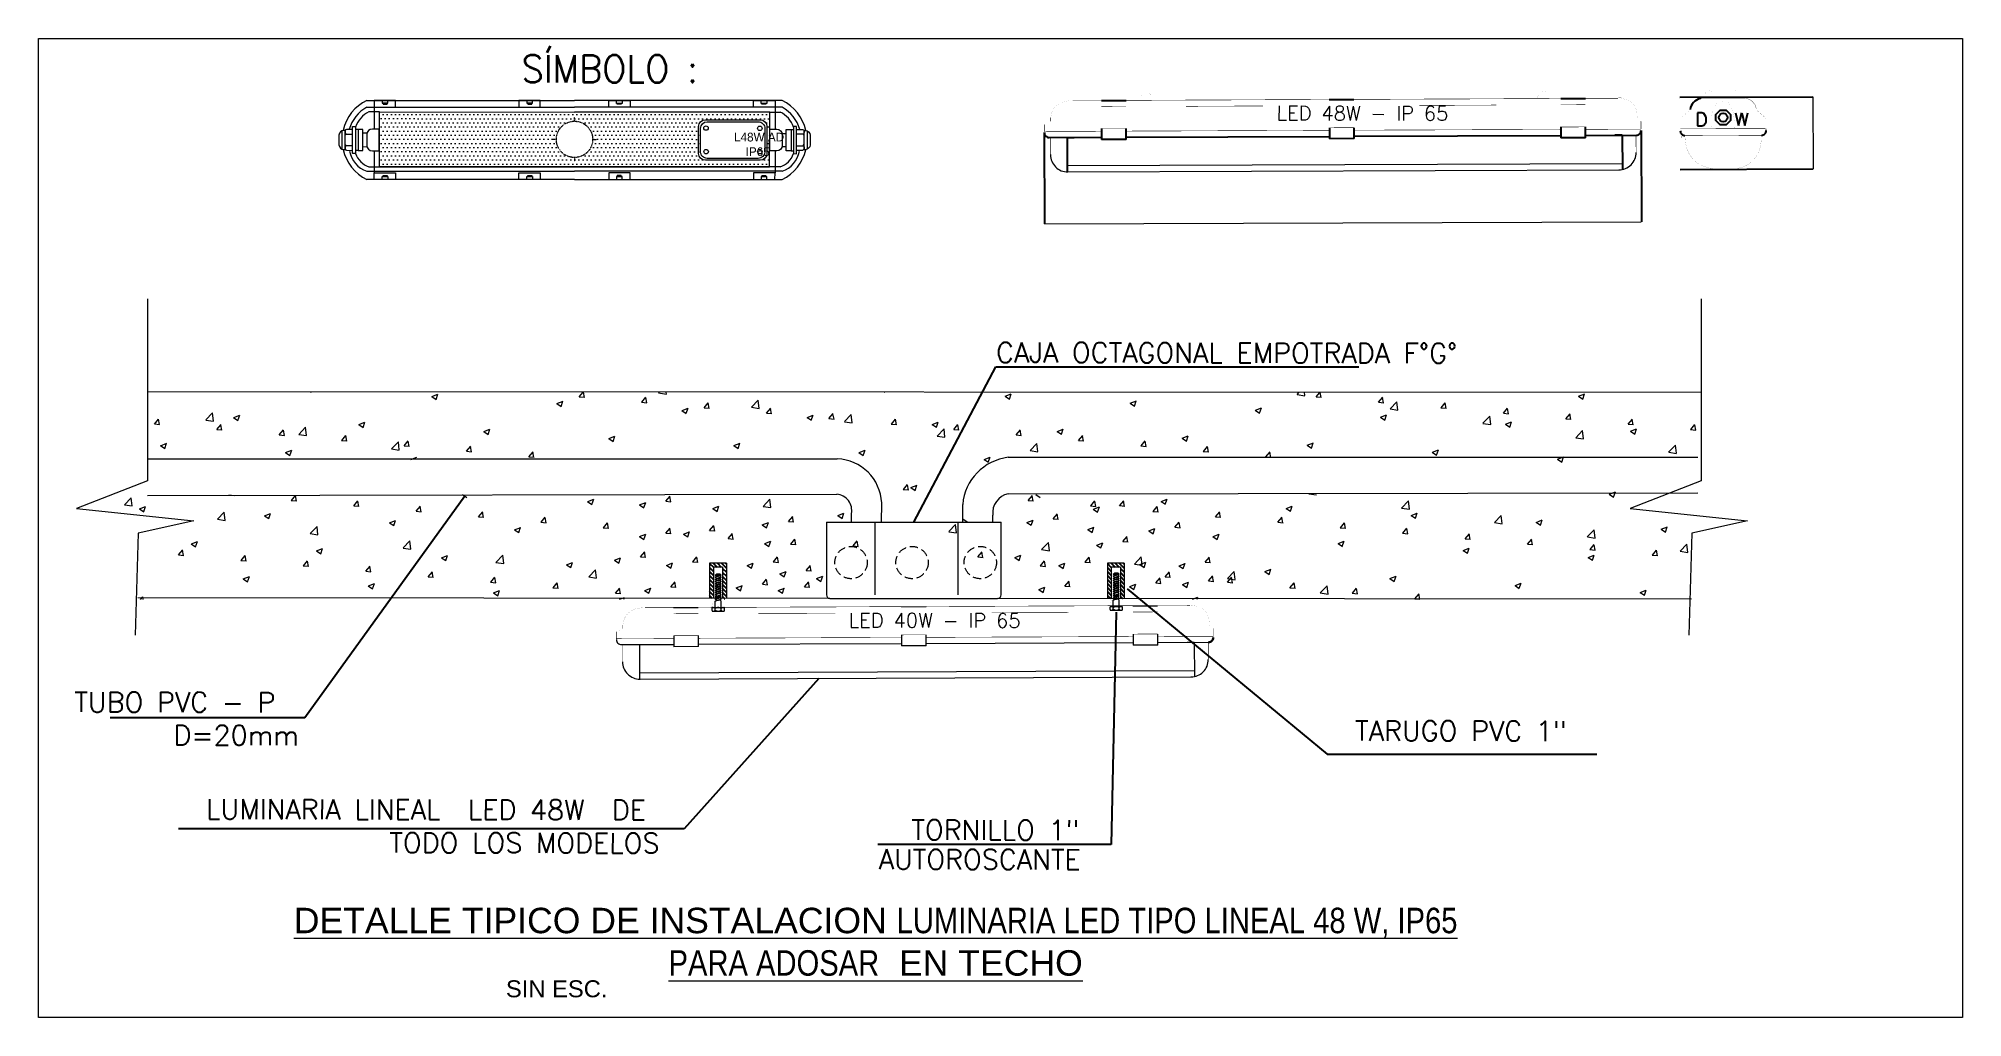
# Model space of a CAD drawing. Header units: inches. Extents: x 1693 to 10990, y 1878 to 5055.
# Drawn here: x 3277 to 5155, y 4099 to 5055 of the extents above; entities that cross this region are included whole.
import ezdxf
from ezdxf.lldxf.tags import DXFTag

# ---------------------------------------------------------------- set-up
doc = ezdxf.new("R2010")
doc.units = ezdxf.units.IN
doc.header["$PDMODE"] = 1
doc.linetypes.add('DASHED', pattern=[0.75, 0.5, -0.25])
doc.linetypes.add('HIDDEN', pattern=[0.375, 0.25, -0.125])
for name, color, linetype, lineweight in [('0-ALIMENTADOR', 1, 'Continuous', 0), ('0-Titulo', 7, 'Continuous', 0), ('33', 33, 'Continuous', 0), ('903', 1, 'Continuous', 0), ('ALAMBRADO', 140, 'Continuous', 40), ('AUXILIAR', 7, 'Continuous', 5), ('CAJAPASE', 1, 'Continuous', 0), ('Luminarias', 6, 'Continuous', 0), ('P-TEXTO', 2, 'Continuous', 15), ('TABLEROS', 240, 'Continuous', 0), ('TEXSAN', 5, 'Continuous', 0), ('TUBO EMT', 160, 'T.EMT', 30)]:
    doc.layers.add(name, color=color, linetype=linetype, lineweight=lineweight)
doc.styles.add('R60-50', font='romans.shx', dxfattribs={"width": 1.2, "height": 0.06})
doc.styles.add('Romans', font='romans.shx')
doc.styles.get("Standard").update_dxf_attribs({"font": 'arial.ttf'})
doc.styles.add('t1', font='arial.ttf')
doc.styles.add('TEXT-0.10', font='arial.ttf', dxfattribs={"height": 0.1})
tags = doc.linetypes.add('T.EMT', pattern='A,0.5,-0.007152,["T.EMT",t1,S=0.15,R=0,X=0,Y=-0.072498],-0.667839', length=1.174991).pattern_tags.tags
tags[6] = DXFTag(74, 10)
doc.dimstyles.new('ELECTRICO', dxfattribs={"dimtxt": 0.06, "dimasz": 0.06, "dimexe": 0.1, "dimexo": 0.2, "dimgap": 0.05, "dimtad": 1, "dimtoh": 1, "dimzin": 4, "dimdsep": 46, "dimtxsty": 'R60-50', "dimcen": 0.09, "dimclrd": 1, "dimclre": 1, "dimclrt": 4, "dimaunit": 1, "dimadec": 0, "dimazin": 0, "dimtfac": 1, "dimtix": 1, "dimtmove": 0, "dimatfit": 1, "dimfxl": 1, "dimtolj": 1, "dimtzin": 0, "dimarcsym": 0})
doc.dimstyles.get("Standard").update_dxf_attribs({"dimtxt": 0.18, "dimasz": 0.18, "dimexe": 0.18, "dimexo": 0.0625, "dimgap": 0.09, "dimtad": 0, "dimtih": 1, "dimtoh": 1, "dimdec": 4, "dimzin": 0, "dimdsep": 46, "dimtxsty": 'Standard', "dimcen": 0.09, "dimadec": 0, "dimazin": 0, "dimtfac": 1, "dimtdec": 4, "dimtofl": 0, "dimtmove": 0, "dimatfit": 3, "dimfxl": 1, "dimtolj": 1, "dimtzin": 0, "dimarcsym": 0})

msp = doc.modelspace()

# ---------------------------------------------------------------- texts
at = {"layer": '0-Titulo', "style": 'TEXT-0.10'}
msp.add_text('SIN ESC. ', height=16.5794, dxfattribs=at).set_placement((3733.047, 4118.857))
at = {"layer": '0-Titulo', "insert": (3524.607, 4206.217), "char_height": 24.85037, "width": 1138.51526, "attachment_point": 1, "style": 'TEXT-0.10'}
msp.add_mtext('\\pxqc;{\\LDETALLE TIPICO DE INSTALACION \\fSwis721 Cn BT|b0|i0|c0|p34;\\C0;LUMINARIA LED TIPO LINEAL 48 W, IP65 PARA ADOSAR\\fArial|b0|i0|c0|p34;\\C256;  EN TECHO}', dxfattribs=at)
at = {"layer": 'Luminarias', "lineweight": 9, "insert": (3952.965, 4962.56), "char_height": 8.54286, "attachment_point": 1, "rotation": 359.989221}
msp.add_mtext('\\pxqc;{\\fSwis721 Cn BT|b0|i0|c0|p34; \\Ftxt|c0;L48W AD\\PIP65}', dxfattribs=at)
at = {"layer": 'P-TEXTO', "style": 'Romans', "width": 0.95}
msp.add_text('SÍMBOLO :', height=26.4164, dxfattribs=at).set_placement((3748.394, 5011.665))
at = {"layer": 'TABLEROS', "color": 6, "style": 'Romans'}
msp.add_text('LED 48W - IP 65', height=13.97833, rotation=359.89, dxfattribs=at).set_placement((4485.105, 4974.692))
at = {"layer": 'TABLEROS', "style": 'Romans'}
for s, height, p in [('TUBO PVC - P', 19.41435, (3311.76, 4397.261)), ('D=20mm', 19.4144, (3408.609, 4364.932)), ('TARUGO PVC 1"', 19.41435, (4561.743, 4369.292)), ('TORNILLO 1"', 19.41435, (4128.612, 4272.525)), ('AUTOROSCANTE', 19.41435, (4096.791, 4243.854))]:
    msp.add_text(s, height=height, rotation=359.89, dxfattribs=at).set_placement(p)
at = {"layer": 'TABLEROS', "char_height": 19.41435, "width": 512.92595, "attachment_point": 1, "rotation": 359.89, "style": 'Romans'}
for s, insert in [('CAJA OCTAGONAL EMPOTRADA F°G°', (4211.371, 4757.836)), ('\\pxqr;LUMINARIA LINEAL  LED 48W  DE  TODO LOS MODELOS', (3370.126, 4312.294))]:
    msp.add_mtext(s, dxfattribs=dict(at, insert=insert))

# ---------------------------------------------------------------- blocks, each defined once
blk = doc.blocks.new('*D45')
at = {"layer": 'AUXILIAR', "color": 1, "lineweight": -2, "transparency": 16777216}
for p, q in [((4258.4, 4962.6), (4258.7, 4873.5)), ((4840.9, 4964.6), (4841.2, 4875.5))]:
    blk.add_line(p, q, dxfattribs=at)
at = {"layer": 'AUXILIAR', "color": 1, "lineweight": 0, "transparency": 16777216}
blk.add_line((4258.8, 4873.6), (4841.1, 4875.6), dxfattribs=at)
at = {"layer": 'AUXILIAR', "color": 1, "transparency": 16777216}
for points in [[(4258.8, 4873.6), (4258.8, 4873.6), (4258.7, 4873.6)], [(4841.1, 4875.7), (4841.1, 4875.6), (4841.2, 4875.6)]]:
    blk.add_solid(points, dxfattribs=at)
at = {"layer": 'Defpoints', "color": 0, "transparency": 16777216}
for p in [(4258.4, 4962.8), (4840.9, 4964.8), (4841.2, 4875.6)]:
    blk.add_point(p, dxfattribs=at)
at = {"layer": 'AUXILIAR', "color": 4, "lineweight": 0, "transparency": 16777216, "insert": (4549.9, 4874.7), "char_height": 0.06, "attachment_point": 5, "rotation": 0.198, "style": 'R60-50'}
blk.add_mtext('\\A1;{\\H0.4x;582.43}', dxfattribs=at)
blk = doc.blocks.new('*D44')
at = {"layer": 'AUXILIAR', "color": 1, "lineweight": -2, "transparency": 16777216}
for p, q in [((4878.8, 4997.3), (5008.5, 4997.7)), ((4879.1, 4926.7), (5008.8, 4927.2))]:
    blk.add_line(p, q, dxfattribs=at)
at = {"layer": 'AUXILIAR', "color": 1, "lineweight": 0, "transparency": 16777216}
blk.add_line((5008.4, 4997.7), (5008.7, 4927.2), dxfattribs=at)
at = {"layer": 'AUXILIAR', "color": 1, "transparency": 16777216}
for points in [[(5008.4, 4997.7), (5008.4, 4997.7), (5008.4, 4997.7)], [(5008.7, 4927.2), (5008.7, 4927.2), (5008.7, 4927.2)]]:
    blk.add_solid(points, dxfattribs=at)
at = {"layer": 'Defpoints', "color": 0, "transparency": 16777216}
for p in [(4878.6, 4997.3), (4878.9, 4926.7), (5008.7, 4927.2)]:
    blk.add_point(p, dxfattribs=at)
at = {"layer": 'AUXILIAR', "color": 4, "lineweight": 0, "transparency": 16777216, "insert": (5008.6, 4962.5), "char_height": 0.06, "attachment_point": 5, "rotation": 270.198, "style": 'R60-50'}
blk.add_mtext('\\A1;{\\H0.4x;70.55}', dxfattribs=at)
blk = doc.blocks.new('A$C63C62BEA')
at = {"layer": 'CAJAPASE', "color": 1, "linetype": 'Continuous'}
for p, q in [((0, 1.164), (2.661, 1.164)), ((0, 1.164), (0, 0.054)), ((0.738, 1.164), (0.738, 0.054)), ((2.005, 0.054), (2.005, 1.164)), ((2.661, 0.054), (2.661, 1.164)), ((0.054, 0), (2.607, 0))]:
    blk.add_line(p, q, dxfattribs=at)
at = {"layer": 'CAJAPASE', "color": 1, "linetype": 'HIDDEN', "ltscale": 0.5}
for centre in [(0.375, 0.547), (1.304, 0.547), (2.343, 0.547)]:
    blk.add_circle(centre, 0.246, dxfattribs=at)
at = {"layer": 'CAJAPASE', "color": 1, "linetype": 'Continuous'}
for centre, start, end in [((0.056, 0.056), 182.205, 267.795), ((2.605, 0.056), 272.205, 357.795)]:
    blk.add_arc(centre, 0.0562, start, end, dxfattribs=at)
blk = doc.blocks.new('t')
h = blk.add_hatch(color=2)
h.dxf.hatch_style = 1
h.paths.add_polyline_path([(0, 0), (-0.066, 0, -0.267599), (-0.041, -0.015, -0.12516)])
h.paths.add_polyline_path([(0.066, 0), (0, 0, -0.12516), (0.041, -0.015, -0.267599)])
h.paths.add_polyline_path([(0.041, -0.039, -0.12516), (0, -0.054), (0.066, -0.054, -0.267599)])
h.paths.add_polyline_path([(-0.041, -0.039, -0.267599), (-0.066, -0.054), (0, -0.054, -0.12516)])
at = {"color": 2, "linetype": 'Continuous'}
for p, q in [((-0.041, 0.456), (0.026, 0.471)), ((-0.041, 0.456), (-0.026, 0.471)), ((-0.026, 0.44), (-0.041, 0.456)), ((0.026, 0.44), (-0.041, 0.425)), ((-0.041, 0.425), (-0.026, 0.44)), ((-0.026, 0.41), (-0.041, 0.425)), ((0.026, 0.41), (-0.041, 0.394)), ((-0.041, 0.394), (-0.026, 0.41)), ((-0.026, 0.379), (-0.041, 0.394)), ((0.026, 0.379), (-0.041, 0.364)), ((-0.041, 0.364), (-0.026, 0.379)), ((-0.026, 0.348), (-0.041, 0.364)), ((0.026, 0.348), (-0.041, 0.333)), ((-0.041, 0.333), (-0.026, 0.348)), ((-0.026, 0.318), (-0.041, 0.333)), ((0.026, 0.318), (-0.041, 0.302)), ((-0.041, 0.302), (-0.026, 0.318)), ((-0.026, 0.287), (-0.041, 0.302)), ((0.026, 0.287), (-0.041, 0.272)), ((-0.041, 0.272), (-0.026, 0.287)), ((0.026, 0.471), (-0.026, 0.471)), ((0.041, 0.456), (-0.026, 0.44)), ((0.041, 0.425), (-0.026, 0.41)), ((0.041, 0.394), (-0.026, 0.379)), ((0.041, 0.364), (-0.026, 0.348)), ((0.041, 0.333), (-0.026, 0.318)), ((-0.013, 0.29), (-0.026, 0.287)), ((0.041, 0.302), (-0.013, 0.29)), ((0.041, 0.456), (0.026, 0.471)), ((0.026, 0.44), (0.041, 0.456)), ((0.041, 0.425), (0.026, 0.44)), ((0.026, 0.41), (0.041, 0.425)), ((0.041, 0.394), (0.026, 0.41)), ((0.026, 0.379), (0.041, 0.394)), ((0.041, 0.364), (0.026, 0.379)), ((0.026, 0.348), (0.041, 0.364)), ((0.041, 0.333), (0.026, 0.348)), ((0.026, 0.318), (0.041, 0.333)), ((0.041, 0.302), (0.026, 0.318)), ((0.026, 0.287), (0.041, 0.302)), ((0.041, 0.272), (0.026, 0.287)), ((-0.026, 0.256), (-0.041, 0.272)), ((0.026, 0.256), (-0.041, 0.241)), ((-0.041, 0.241), (-0.026, 0.256)), ((-0.026, 0.225), (-0.041, 0.241)), ((0.026, 0.225), (-0.041, 0.21)), ((-0.041, 0.21), (-0.026, 0.225)), ((-0.026, 0.195), (-0.041, 0.21)), ((0.026, 0.195), (-0.041, 0.179)), ((-0.041, 0.179), (-0.026, 0.195)), ((-0.026, 0.164), (-0.041, 0.179)), ((-0.041, 0.149), (0.026, 0.164)), ((-0.041, 0.149), (-0.026, 0.164)), ((-0.026, 0.133), (-0.041, 0.149)), ((-0.041, 0.118), (0.026, 0.133)), ((-0.041, 0.118), (-0.026, 0.133)), ((-0.026, 0.103), (-0.041, 0.118)), ((-0.041, 0.087), (-0.026, 0.103)), ((0.026, 0.103), (-0.041, 0.087)), ((-0.041, 0), (-0.041, 0.087)), ((0.041, 0.272), (-0.026, 0.256)), ((0.041, 0.241), (-0.026, 0.225)), ((0.041, 0.21), (-0.026, 0.195)), ((-0.026, 0.164), (0.041, 0.179)), ((0.041, 0.149), (-0.026, 0.133)), ((-0.026, 0.103), (0.041, 0.118)), ((0.026, 0.256), (0.041, 0.272)), ((0.041, 0.241), (0.026, 0.256)), ((0.026, 0.225), (0.041, 0.241)), ((0.041, 0.21), (0.026, 0.225)), ((0.026, 0.195), (0.041, 0.21)), ((0.041, 0.179), (0.026, 0.195)), ((0.026, 0.164), (0.041, 0.179)), ((0.041, 0.149), (0.026, 0.164)), ((0.026, 0.133), (0.041, 0.149)), ((0.041, 0.118), (0.026, 0.133)), ((0.026, 0.103), (0.041, 0.118)), ((0.041, 0.087), (0.026, 0.103)), ((0.041, 0), (0.041, 0.087)), ((-0.087, -0.045), (-0.087, -0.009)), ((-0.078, 0), (0.078, 0)), ((-0.078, -0.054), (0.078, -0.054)), ((-0.041, -0.039), (-0.041, -0.015)), ((0.041, -0.039), (0.041, -0.015)), ((0.087, -0.045), (0.087, -0.009))]:
    blk.add_line(p, q, dxfattribs=at)
for centre, radius, start, end in [((-0.078, -0.009), 0.00921, 90, 180), ((-0.078, -0.045), 0.00921, 180, 270), ((-0.066, -0.029), 0.029, 28.173, 88.0982), ((-0.066, -0.025), 0.029, 271.9018, 331.827), ((0.01, -0.088), 0.0887, 96.1882, 124.7243), ((0.01, 0.034), 0.0887, 235.2757, 263.8118), ((-0.01, -0.088), 0.0887, 55.2757, 83.8118), ((-0.01, 0.034), 0.0887, 276.1882, 304.7243), ((0.066, -0.029), 0.029, 91.9018, 151.827), ((0.066, -0.025), 0.029, 208.173, 268.0982), ((0.078, -0.009), 0.00921, 0, 90), ((0.078, -0.045), 0.00921, 270, 0)]:
    blk.add_arc(centre, radius, start, end, dxfattribs=at)
blk = doc.blocks.new('luminaria 40w  - IP65')
at = {"color": 6, "lineweight": 0}
for p, q in [((-0.0248, -0.0001), (0.0248, 0.0001)), ((0.4406, 0.0017), (0.4902, 0.0019)), ((-0.483, -0.0019), (-0.4334, -0.0017)), ((-0.5878, -0.0763), (-0.4827, -0.0758)), ((-0.5518, -0.0761), (-0.5516, -0.1457)), ((-0.5518, -0.0761), (-0.5375, -0.0761)), ((-0.4827, -0.0584), (-0.4826, -0.0805)), ((-0.4331, -0.0803), (-0.4332, -0.0582)), ((-0.4331, -0.0757), (-0.0245, -0.0741)), ((-0.0245, -0.0568), (-0.0245, -0.0789)), ((0.0251, -0.0787), (0.025, -0.0566)), ((0.0251, -0.0739), (0.4409, -0.0723)), ((0.4409, -0.0552), (0.4409, -0.0773)), ((0.4905, -0.0771), (0.4409, -0.0773)), ((0.4905, -0.0771), (0.4409, -0.0773)), ((0.4905, -0.0771), (0.4904, -0.055)), ((0.4905, -0.0721), (0.5927, -0.0717)), ((0.5639, -0.0718), (0.5496, -0.0718)), ((0.5639, -0.0718), (0.5646, -0.1406)), ((-0.4331, -0.0803), (-0.4826, -0.0805)), ((-0.4331, -0.0803), (-0.4826, -0.0805)), ((0.0251, -0.0787), (-0.0245, -0.0789)), ((0.0251, -0.0787), (-0.0245, -0.0789))]:
    blk.add_line(p, q, dxfattribs=at)
for points, const_width in [([(-0.5405, -0.0021), (0.5556, 0.0025)], 0.00106), ([(-0.3936, 0.0131), (-0.394, 0.0131), (-0.3945, 0.0131), (-0.3949, 0.013), (-0.3953, 0.013), (-0.3958, 0.0129), (-0.3962, 0.0129), (-0.3966, 0.0128), (-0.397, 0.0127), (-0.3974, 0.0126), (-0.3977, 0.0125), (-0.3981, 0.0124), (-0.3985, 0.0122), (-0.3988, 0.0121), (-0.3992, 0.0119), (-0.3995, 0.0118), (-0.3999, 0.0116), (-0.4002, 0.0114), (-0.4005, 0.0112), (-0.4008, 0.011), (-0.4011, 0.0107), (-0.4014, 0.0105), (-0.4017, 0.0102), (-0.402, 0.01), (-0.4022, 0.0097), (-0.4025, 0.0094), (-0.4027, 0.0091), (-0.403, 0.0088), (-0.4032, 0.0085), (-0.4034, 0.0081), (-0.4036, 0.0078), (-0.4039, 0.0074), (-0.4041, 0.0071), (-0.4042, 0.0067), (-0.4044, 0.0063), (-0.4046, 0.0059), (-0.4048, 0.0055), (-0.4049, 0.005), (-0.4051, 0.0046), (-0.4052, 0.0041), (-0.4054, 0.0037), (-0.4055, 0.0032), (-0.4056, 0.0027), (-0.4057, 0.0022), (-0.4058, 0.0017), (-0.4059, 0.0012), (-0.406, 0.0007), (-0.4061, 0.0001), (-0.4062, -0.0004), (-0.4062, -0.001), (-0.4063, -0.0016)], 0.0000376), ([(-0.381, -0.0015), (-0.381, -0.0009), (-0.381, -0.0003), (-0.381, 0.0003), (-0.3811, 0.0009), (-0.3811, 0.0015), (-0.3812, 0.002), (-0.3812, 0.0026), (-0.3813, 0.0031), (-0.3814, 0.0036), (-0.3815, 0.0041), (-0.3816, 0.0046), (-0.3817, 0.0051), (-0.3818, 0.0055), (-0.382, 0.006), (-0.3821, 0.0064), (-0.3823, 0.0068), (-0.3825, 0.0072), (-0.3826, 0.0076), (-0.3828, 0.008), (-0.383, 0.0083), (-0.3832, 0.0087), (-0.3834, 0.009), (-0.3837, 0.0094), (-0.3839, 0.0097), (-0.3842, 0.01), (-0.3844, 0.0103), (-0.3847, 0.0105), (-0.385, 0.0108), (-0.3852, 0.011), (-0.3855, 0.0113), (-0.3858, 0.0115), (-0.3862, 0.0117), (-0.3865, 0.0119), (-0.3868, 0.0121), (-0.3872, 0.0122), (-0.3875, 0.0124), (-0.3879, 0.0125), (-0.3883, 0.0126), (-0.3887, 0.0127), (-0.3891, 0.0128), (-0.3895, 0.0129), (-0.3899, 0.013), (-0.3903, 0.0131), (-0.3907, 0.0131), (-0.3912, 0.0131), (-0.3916, 0.0132), (-0.3921, 0.0132), (-0.3926, 0.0132), (-0.3931, 0.0131), (-0.3936, 0.0131)], 0.0000377), ([(0.4064, 0.0162), (0.4059, 0.0162), (0.4055, 0.0162), (0.4051, 0.0162), (0.4046, 0.0161), (0.4042, 0.0161), (0.4038, 0.016), (0.4034, 0.0159), (0.403, 0.0158), (0.4026, 0.0157), (0.4022, 0.0156), (0.4018, 0.0155), (0.4015, 0.0154), (0.4011, 0.0152), (0.4008, 0.015), (0.4004, 0.0149), (0.4001, 0.0147), (0.3998, 0.0145), (0.3995, 0.0143), (0.3992, 0.0141), (0.3989, 0.0138), (0.3986, 0.0136), (0.3983, 0.0133), (0.398, 0.0131), (0.3977, 0.0128), (0.3975, 0.0125), (0.3972, 0.0122), (0.397, 0.0119), (0.3968, 0.0116), (0.3965, 0.0113), (0.3963, 0.0109), (0.3961, 0.0105), (0.3959, 0.0102), (0.3957, 0.0098), (0.3955, 0.0094), (0.3954, 0.009), (0.3952, 0.0086), (0.395, 0.0082), (0.3949, 0.0077), (0.3947, 0.0073), (0.3946, 0.0068), (0.3945, 0.0063), (0.3944, 0.0058), (0.3942, 0.0053), (0.3941, 0.0048), (0.394, 0.0043), (0.394, 0.0038), (0.3939, 0.0032), (0.3938, 0.0027), (0.3938, 0.0021), (0.3937, 0.0015)], 0.0000376), ([(0.419, 0.0016), (0.419, 0.0022), (0.419, 0.0029), (0.4189, 0.0034), (0.4189, 0.004), (0.4189, 0.0046), (0.4188, 0.0051), (0.4187, 0.0057), (0.4187, 0.0062), (0.4186, 0.0067), (0.4185, 0.0072), (0.4184, 0.0077), (0.4182, 0.0082), (0.4181, 0.0086), (0.418, 0.0091), (0.4178, 0.0095), (0.4177, 0.0099), (0.4175, 0.0103), (0.4173, 0.0107), (0.4171, 0.0111), (0.4169, 0.0115), (0.4167, 0.0118), (0.4165, 0.0121), (0.4163, 0.0125), (0.4161, 0.0128), (0.4158, 0.0131), (0.4156, 0.0134), (0.4153, 0.0136), (0.415, 0.0139), (0.4147, 0.0141), (0.4144, 0.0144), (0.4141, 0.0146), (0.4138, 0.0148), (0.4135, 0.015), (0.4131, 0.0152), (0.4128, 0.0153), (0.4124, 0.0155), (0.4121, 0.0156), (0.4117, 0.0158), (0.4113, 0.0159), (0.4109, 0.016), (0.4105, 0.016), (0.4101, 0.0161), (0.4097, 0.0162), (0.4092, 0.0162), (0.4088, 0.0163), (0.4083, 0.0163), (0.4079, 0.0163), (0.4074, 0.0163), (0.4069, 0.0162), (0.4064, 0.0162)], 0.0000377), ([(0.5943, -0.0356), (0.5942, -0.0339), (0.5942, -0.0323), (0.5941, -0.0307), (0.5939, -0.0292), (0.5938, -0.0276), (0.5935, -0.0262), (0.5933, -0.0247), (0.593, -0.0233), (0.5926, -0.022), (0.5923, -0.0207), (0.5919, -0.0194), (0.5914, -0.0181), (0.5909, -0.0169), (0.5904, -0.0157), (0.5898, -0.0146), (0.5892, -0.0135), (0.5886, -0.0124), (0.5879, -0.0114), (0.5872, -0.0104), (0.5864, -0.0094), (0.5856, -0.0085), (0.5847, -0.0076), (0.5839, -0.0068), (0.583, -0.006), (0.582, -0.0052), (0.581, -0.0045), (0.58, -0.0038), (0.5789, -0.0031), (0.5778, -0.0025), (0.5766, -0.0019), (0.5754, -0.0013), (0.5742, -0.0008), (0.573, -0.0004), (0.5716, 0.0001), (0.5703, 0.0005), (0.5689, 0.0009), (0.5675, 0.0012), (0.566, 0.0015), (0.5645, 0.0017), (0.563, 0.002), (0.5614, 0.0021), (0.5598, 0.0023), (0.5582, 0.0024), (0.5565, 0.0025), (0.5547, 0.0025), (0.553, 0.0025), (0.5512, 0.0025), (0.5493, 0.0024), (0.5474, 0.0023), (0.5455, 0.0021)], 0.000122), ([(0.5565, 0.004), (0.5627, 0.004)], 0.000622), ([(-0.585, -0.0367), (-0.585, -0.0371), (-0.585, -0.0375), (-0.585, -0.0379), (-0.5851, -0.0382), (-0.5851, -0.0386), (-0.5852, -0.039), (-0.5852, -0.0393), (-0.5853, -0.0397), (-0.5854, -0.04), (-0.5855, -0.0404), (-0.5856, -0.0407), (-0.5857, -0.041), (-0.5858, -0.0414), (-0.586, -0.0417), (-0.5861, -0.042), (-0.5863, -0.0423), (-0.5865, -0.0426), (-0.5866, -0.0429), (-0.5868, -0.0432), (-0.587, -0.0435), (-0.5872, -0.0438), (-0.5875, -0.0441), (-0.5877, -0.0444), (-0.5879, -0.0447), (-0.5882, -0.0449), (-0.5885, -0.0452), (-0.5887, -0.0455), (-0.589, -0.0457), (-0.5893, -0.046), (-0.5896, -0.0462), (-0.5899, -0.0465), (-0.5903, -0.0467), (-0.5906, -0.0469), (-0.5909, -0.0472), (-0.5913, -0.0474), (-0.5917, -0.0476), (-0.592, -0.0478), (-0.5924, -0.048), (-0.5928, -0.0483), (-0.5932, -0.0485), (-0.5937, -0.0487), (-0.5941, -0.0488), (-0.5945, -0.049), (-0.595, -0.0492), (-0.5954, -0.0494), (-0.5959, -0.0496), (-0.5964, -0.0497), (-0.5969, -0.0499), (-0.5974, -0.0501), (-0.5979, -0.0502)], 0.0000352), ([(-0.585, -0.0367), (-0.585, -0.0442)], 0.000745), ([(-0.5405, -0.0021), (-0.5422, -0.0021), (-0.544, -0.0022), (-0.5457, -0.0023), (-0.5474, -0.0024), (-0.549, -0.0026), (-0.5506, -0.0028), (-0.5522, -0.003), (-0.5537, -0.0032), (-0.5552, -0.0035), (-0.5567, -0.0038), (-0.5581, -0.0042), (-0.5595, -0.0046), (-0.5608, -0.005), (-0.5621, -0.0055), (-0.5634, -0.006), (-0.5646, -0.0065), (-0.5658, -0.0071), (-0.567, -0.0076), (-0.5681, -0.0083), (-0.5692, -0.0089), (-0.5703, -0.0096), (-0.5713, -0.0103), (-0.5723, -0.0111), (-0.5732, -0.0119), (-0.5741, -0.0127), (-0.575, -0.0136), (-0.5758, -0.0145), (-0.5766, -0.0154), (-0.5774, -0.0163), (-0.5781, -0.0173), (-0.5788, -0.0184), (-0.5794, -0.0194), (-0.5801, -0.0205), (-0.5806, -0.0216), (-0.5812, -0.0228), (-0.5817, -0.024), (-0.5822, -0.0252), (-0.5826, -0.0265), (-0.583, -0.0278), (-0.5834, -0.0291), (-0.5837, -0.0304), (-0.584, -0.0318), (-0.5842, -0.0333), (-0.5844, -0.0347), (-0.5846, -0.0362), (-0.5848, -0.0377), (-0.5849, -0.0393), (-0.5849, -0.0409), (-0.585, -0.0425), (-0.585, -0.0442)], 0.000122), ([(-0.5405, -0.0021), (-0.4063, -0.0016)], 0.00106), ([(-0.4063, -0.0016), (-0.4829, -0.0019)], 0.00106), ([(-0.4829, -0.0143), (-0.4334, -0.0141)], 0.00106), ([(-0.3128, -0.0136), (-0.1577, -0.013)], 0.00106), ([(0.1563, -0.0118), (0.3114, -0.0112)], 0.00106), ([(0.4407, -0.0107), (0.4902, -0.0105)], 0.00106), ([(-0.4827, -0.0637), (-0.5979, -0.0642), (-0.5979, -0.0502)], 0.00106), ([(-0.5979, -0.0642), (-0.5978, -0.0663)], 0.000211), ([(-0.5856, -0.1108), (-0.5857, -0.0763), (-0.4827, -0.0759)], 0.00106), ([(-0.4827, -0.0584), (-0.4332, -0.0582)], 0.00106), ([(-0.4332, -0.0635), (-0.0245, -0.0619)], 0.00106), ([(-0.4331, -0.0757), (-0.0245, -0.0741)], 0.00106), ([(-0.0246, -0.0568), (0.025, -0.0566)], 0.00106), ([(0.025, -0.0617), (0.4409, -0.0601)], 0.00106), ([(0.0251, -0.0739), (0.4409, -0.0723)], 0.00106), ([(0.4408, -0.0552), (0.4904, -0.055)], 0.00106), ([(0.4409, -0.0773), (0.4905, -0.0771)], 0.00106), ([(0.4905, -0.0721), (0.5921, -0.0717), (0.5922, -0.1062)], 0.00106), ([(0.5921, -0.0772), (0.5921, -0.0834)], 0.000622), ([(-0.5857, -0.0818), (-0.5856, -0.088)], 0.000622), ([(-0.4827, -0.0805), (-0.4331, -0.0803)], 0.00106), ([(-0.0245, -0.0789), (0.0251, -0.0787)], 0.00106)]:
    blk.add_lwpolyline(points, dxfattribs=dict(at, const_width=const_width))
at = {"color": 217, "true_color": 0x93278f}
for points, const_width in [([(0.6021, -0.0436), (0.6018, -0.0436), (0.6015, -0.0436), (0.6012, -0.0435), (0.6009, -0.0435), (0.6006, -0.0435), (0.6003, -0.0435), (0.6, -0.0434), (0.5998, -0.0434), (0.5995, -0.0433), (0.5993, -0.0433), (0.599, -0.0432), (0.5988, -0.0431), (0.5986, -0.043), (0.5983, -0.0429), (0.5981, -0.0429), (0.5979, -0.0428), (0.5977, -0.0427), (0.5975, -0.0425), (0.5973, -0.0424), (0.5971, -0.0423), (0.5969, -0.0422), (0.5967, -0.042), (0.5966, -0.0419), (0.5964, -0.0417), (0.5962, -0.0416), (0.5961, -0.0414), (0.5959, -0.0412), (0.5958, -0.0411), (0.5957, -0.0409), (0.5955, -0.0407), (0.5954, -0.0405), (0.5953, -0.0403), (0.5952, -0.0401), (0.5951, -0.0399), (0.595, -0.0397), (0.5949, -0.0394), (0.5948, -0.0392), (0.5947, -0.039), (0.5947, -0.0387), (0.5946, -0.0385), (0.5945, -0.0382), (0.5945, -0.0379), (0.5944, -0.0377), (0.5944, -0.0374), (0.5944, -0.0371), (0.5943, -0.0368), (0.5943, -0.0365), (0.5943, -0.0362), (0.5943, -0.0359), (0.5943, -0.0356)], 0.0000223), ([(0.4904, -0.0599), (0.6021, -0.0595)], 0.00106), ([(0.6021, -0.0436), (0.6021, -0.0595)], 0.00106), ([(0.6021, -0.0621), (0.6021, -0.0595)], 0.000264)]:
    blk.add_lwpolyline(points, dxfattribs=dict(at, const_width=const_width))
at = {"color": 6, "lineweight": 0}
for centre, radius, start, end in [((-0.5878, -0.0663), 0.01, 180.206, 270.2366), ((-0.5506, -0.1107), 0.035, 180.1786, 270.2711), ((0.5572, -0.1064), 0.035, 270.1881, 0.2717)]:
    blk.add_arc(centre, radius, start, end, dxfattribs=at)
at = {"color": 217, "true_color": 0x93278f}
blk.add_arc((0.5927, -0.0622), 0.00948, 270.1997, 0.2689, dxfattribs=at)
at = {"layer": 'ALAMBRADO', "color": 6, "lineweight": 0}
for p, q in [((-0.3805, 0.0148), (-0.3801, 0.0153)), ((-0.3804, 0.0148), (-0.3804, 0.0149)), ((0.4194, 0.0148), (0.4198, 0.0153)), ((0.4195, 0.0148), (0.4195, 0.0149)), ((0.5607, 0.0149), (0.5713, 0.019)), ((0.5698, 0.0149), (0.5712, 0.019))]:
    blk.add_line(p, q, dxfattribs=at)
at = {"layer": 'AUXILIAR', "color": 6, "lineweight": 0}
for points in [[(-0.5516, -0.1328), (0.5645, -0.1285)], [(-0.5504, -0.1457), (0.5573, -0.1414)]]:
    blk.add_lwpolyline(points, dxfattribs=at)
at = {"layer": 'TABLEROS', "color": 6, "lineweight": 0, "style": 'Romans'}
blk.add_text('LED 40W - IP 65', height=0.0288, rotation=359.89, dxfattribs=at).set_placement((-0.1308, -0.0417))

# ---------------------------------------------------------------- dimensions: what is measured, and where the dimension line sits
at = {"layer": 'AUXILIAR', "color": 3, "lineweight": 0}
for base, p1, p2, angle, picture, middle in [((5008.66, 4927.19), (4878.643, 4997.289), (4878.887, 4926.742), 90.197968, '*D44', (5008.538, 4962.464)), ((4841.166, 4875.647), (4258.434, 4962.773), (4840.858, 4964.78), 0.197968, '*D45', (4549.889, 4874.64))]:
    dim = msp.add_linear_dim(base=base, p1=p1, p2=p2, angle=angle, text='{\\H0.4x;<>}', dimstyle='ELECTRICO', override={"dimtxt": 0.03, "dimasz": 0.04, "dimlwd": 0}, dxfattribs=at)
    dim.commit()
    dim.dimension.update_dxf_attribs({"geometry": picture, "text_midpoint": middle, "dimtype": 160})

# ---------------------------------------------------------------- hatches: boundary and pattern name
at = {"linetype": 'HIDDEN'}
h = msp.add_hatch(dxfattribs=at)
h.set_pattern_fill('ANSI31', color=256, scale=0.874239, style=0)
h.set_pattern_definition([(135, (8358.1513, 724.3368), (1.9627228, 1.9627228), [])])
h.paths.add_polyline_path([(3948.329, 4507.912), (3944.494, 4507.912), (3944.494, 4538.689), (3935.617, 4538.689), (3935.617, 4507.912), (3931.781, 4507.912), (3931.781, 4542.513), (3948.329, 4542.513)])
h = msp.add_hatch(dxfattribs=at)
h.set_pattern_fill('ANSI31', color=256, scale=0.874239, style=0)
h.set_pattern_definition([(135, (8746.3615, 724.3162), (1.9627228, 1.9627228), [])])
h.paths.add_polyline_path([(4336.539, 4507.891), (4332.704, 4507.891), (4332.704, 4538.668), (4323.827, 4538.668), (4323.827, 4507.891), (4319.991, 4507.891), (4319.991, 4542.492), (4336.539, 4542.492)])
at = {"layer": 'Luminarias', "lineweight": 5}
h = msp.add_hatch(dxfattribs=at)
h.set_pattern_fill('DOTS', color=6, scale=2.534381, angle=-0.010779)
h.set_pattern_definition([(359.98922085, (-1546578.657, -674324.7266), (2.01242152, 4.02295075), [0, -4.023329279])])
h.paths.add_polyline_path([(3990.452, 4982.71), (3799.989, 4982.746), (3609.527, 4982.781), (3609.517, 4929.411), (3799.979, 4929.375), (3990.442, 4929.339)])
h.paths.add_polyline_path([(3782.268, 4956.064, -1), (3817.701, 4956.057, -1)], flags=16)
h.paths.add_polyline_path([(3921.107, 4968.572, -0.41421356), (3927.749, 4975.212), (3981.123, 4975.202, -0.41421356), (3987.763, 4968.559), (3987.758, 4942.309, -0.41421356), (3981.116, 4935.669), (3927.742, 4935.679, -0.41421356), (3921.102, 4942.321)], flags=16)
h.paths.add_polyline_path([(3922.94, 4966.608, -0.41393905), (3929.578, 4973.245), (3979.228, 4973.268, -0.41448813), (3985.872, 4966.623), (3985.861, 4944.125, -0.41393905), (3979.223, 4937.487), (3929.573, 4937.465, -0.41448813), (3922.929, 4944.109)], flags=0)
h.paths.add_polyline_path([(3930.528, 4967.077, -1), (3926.139, 4967.078, -1)], flags=0)
h.paths.add_polyline_path([(3930.586, 4944.005, -1), (3926.197, 4944.006, -1)], flags=0)
h.paths.add_polyline_path([(3983.041, 4966.857, -1), (3978.652, 4966.858, -1)], flags=0)
h.paths.add_polyline_path([(3983.037, 4943.995, -1), (3978.647, 4943.996, -1)], flags=0)
h.paths.add_polyline_path([(3940.761, 4939.28), (3966.787, 4939.276), (3966.79, 4955.066), (3940.764, 4955.071)], flags=8)
h.paths.add_polyline_path([(3927.34, 4953.323), (3980.036, 4953.313), (3980.038, 4965.051), (3927.342, 4965.061)], flags=8)

# ---------------------------------------------------------------- linework, layer by layer
at = {"color": 6}
for p, q in [((4536.582, 4994.9), (4560.626, 4994.994)), ((4762.468, 4995.78), (4786.512, 4995.874)), ((4314.199, 4994.034), (4338.246, 4994.127)), ((4900.197, 4982.019), (4896.036, 4981.957)), ((4896.036, 4981.957), (4896.039, 4969.238)), ((4902.095, 4981.333), (4900.197, 4982.019)), ((4904.336, 4977.793), (4902.095, 4981.333)), ((4904.276, 4972.726), (4904.336, 4977.793)), ((4933.033, 4982.036), (4936.097, 4969.555)), ((4936.097, 4969.555), (4939.065, 4981.987)), ((4939.065, 4981.987), (4942.129, 4969.435)), ((4942.129, 4969.435), (4945.096, 4982.083)), ((4263.306, 4957.935), (4314.342, 4958.134)), ((4280.768, 4957.999), (4287.72, 4958.026)), ((4280.768, 4957.999), (4280.9, 4924.236)), ((4314.309, 4966.598), (4314.351, 4955.888)), ((4338.395, 4955.982), (4338.353, 4966.692)), ((4338.386, 4958.227), (4536.722, 4958.999)), ((4536.69, 4967.367), (4536.731, 4956.657)), ((4560.776, 4956.75), (4560.734, 4967.46)), ((4560.767, 4959.092), (4762.609, 4959.878)), ((4762.577, 4968.155), (4762.619, 4957.445)), ((4786.664, 4957.546), (4762.616, 4957.452)), ((4786.664, 4957.539), (4762.62, 4957.445)), ((4786.663, 4957.539), (4786.621, 4968.249)), ((4786.654, 4959.971), (4836.276, 4960.164)), ((4822.303, 4960.109), (4815.351, 4960.082)), ((4822.303, 4960.109), (4822.631, 4926.708)), ((4896.039, 4969.238), (4900.154, 4969.254)), ((4900.154, 4969.254), (4902.094, 4969.774)), ((4902.094, 4969.774), (4904.276, 4972.726)), ((4338.396, 4955.989), (4314.348, 4955.895)), ((4338.396, 4955.982), (4314.351, 4955.888)), ((4560.777, 4956.758), (4536.729, 4956.664)), ((4560.777, 4956.75), (4536.732, 4956.657))]:
    msp.add_line(p, q, dxfattribs=at)
at = {"color": 4}
for points in [[(4286.289, 4993.923, 0.513, 0.513, 0), (4818.272, 4996.152, 0.513, 0.513, 0)], [(4357.58, 5001.303, 0.0183, 0.0183, 0), (4357.36, 5001.3, 0.0183, 0.0183, 0), (4357.143, 5001.29, 0.0183, 0.0183, 0), (4356.931, 5001.275, 0.0183, 0.0183, 0), (4356.722, 5001.255, 0.0183, 0.0183, 0), (4356.518, 5001.228, 0.0183, 0.0183, 0), (4356.317, 5001.196, 0.0183, 0.0183, 0), (4356.12, 5001.159, 0.0183, 0.0183, 0), (4355.928, 5001.115, 0.0183, 0.0183, 0), (4355.739, 5001.066, 0.0183, 0.0183, 0), (4355.554, 5001.011, 0.0183, 0.0183, 0), (4355.373, 5000.951, 0.0183, 0.0183, 0), (4355.197, 5000.885, 0.0183, 0.0183, 0), (4355.024, 5000.813, 0.0183, 0.0183, 0), (4354.855, 5000.736, 0.0183, 0.0183, 0), (4354.69, 5000.653, 0.0183, 0.0183, 0), (4354.529, 5000.564, 0.0183, 0.0183, 0), (4354.372, 5000.47, 0.0183, 0.0183, 0), (4354.219, 5000.37, 0.0183, 0.0183, 0), (4354.07, 5000.264, 0.0183, 0.0183, 0), (4353.925, 5000.153, 0.0183, 0.0183, 0), (4353.784, 5000.036, 0.0183, 0.0183, 0), (4353.647, 4999.913, 0.0183, 0.0183, 0), (4353.514, 4999.785, 0.0183, 0.0183, 0), (4353.384, 4999.651, 0.0183, 0.0183, 0), (4353.259, 4999.511, 0.0183, 0.0183, 0), (4353.138, 4999.366, 0.0183, 0.0183, 0), (4353.021, 4999.215, 0.0183, 0.0183, 0), (4352.907, 4999.058, 0.0183, 0.0183, 0), (4352.798, 4998.896, 0.0183, 0.0183, 0), (4352.693, 4998.727, 0.0183, 0.0183, 0), (4352.591, 4998.554, 0.0183, 0.0183, 0), (4352.494, 4998.374, 0.0183, 0.0183, 0), (4352.4, 4998.189, 0.0183, 0.0183, 0), (4352.311, 4997.999, 0.0183, 0.0183, 0), (4352.225, 4997.802, 0.0183, 0.0183, 0), (4352.144, 4997.6, 0.0183, 0.0183, 0), (4352.066, 4997.393, 0.0183, 0.0183, 0), (4351.993, 4997.179, 0.0183, 0.0183, 0), (4351.923, 4996.96, 0.0183, 0.0183, 0), (4351.857, 4996.736, 0.0183, 0.0183, 0), (4351.796, 4996.505, 0.0183, 0.0183, 0), (4351.738, 4996.269, 0.0183, 0.0183, 0), (4351.684, 4996.027, 0.0183, 0.0183, 0), (4351.634, 4995.78, 0.0183, 0.0183, 0), (4351.589, 4995.527, 0.0183, 0.0183, 0), (4351.547, 4995.268, 0.0183, 0.0183, 0), (4351.509, 4995.004, 0.0183, 0.0183, 0), (4351.475, 4994.734, 0.0183, 0.0183, 0), (4351.445, 4994.458, 0.0183, 0.0183, 0), (4351.419, 4994.177, 0.0183, 0.0183, 0)], [(4363.698, 4994.225, 0.0183, 0.0183, 0), (4363.694, 4994.525, 0.0183, 0.0183, 0), (4363.686, 4994.818, 0.0183, 0.0183, 0), (4363.672, 4995.105, 0.0183, 0.0183, 0), (4363.654, 4995.386, 0.0183, 0.0183, 0), (4363.631, 4995.66, 0.0183, 0.0183, 0), (4363.603, 4995.928, 0.0183, 0.0183, 0), (4363.571, 4996.189, 0.0183, 0.0183, 0), (4363.533, 4996.444, 0.0183, 0.0183, 0), (4363.491, 4996.692, 0.0183, 0.0183, 0), (4363.443, 4996.934, 0.0183, 0.0183, 0), (4363.391, 4997.169, 0.0183, 0.0183, 0), (4363.334, 4997.398, 0.0183, 0.0183, 0), (4363.273, 4997.621, 0.0183, 0.0183, 0), (4363.206, 4997.837, 0.0183, 0.0183, 0), (4363.135, 4998.046, 0.0183, 0.0183, 0), (4363.058, 4998.249, 0.0183, 0.0183, 0), (4362.977, 4998.446, 0.0183, 0.0183, 0), (4362.891, 4998.636, 0.0183, 0.0183, 0), (4362.8, 4998.819, 0.0183, 0.0183, 0), (4362.705, 4998.997, 0.0183, 0.0183, 0), (4362.604, 4999.167, 0.0183, 0.0183, 0), (4362.499, 4999.331, 0.0183, 0.0183, 0), (4362.388, 4999.489, 0.0183, 0.0183, 0), (4362.273, 4999.64, 0.0183, 0.0183, 0), (4362.154, 4999.785, 0.0183, 0.0183, 0), (4362.029, 4999.924, 0.0183, 0.0183, 0), (4361.899, 5000.055, 0.0183, 0.0183, 0), (4361.765, 5000.181, 0.0183, 0.0183, 0), (4361.625, 5000.3, 0.0183, 0.0183, 0), (4361.481, 5000.412, 0.0183, 0.0183, 0), (4361.332, 5000.518, 0.0183, 0.0183, 0), (4361.178, 5000.618, 0.0183, 0.0183, 0), (4361.02, 5000.711, 0.0183, 0.0183, 0), (4360.856, 5000.797, 0.0183, 0.0183, 0), (4360.688, 5000.878, 0.0183, 0.0183, 0), (4360.515, 5000.951, 0.0183, 0.0183, 0), (4360.336, 5001.018, 0.0183, 0.0183, 0), (4360.154, 5001.079, 0.0183, 0.0183, 0), (4359.966, 5001.133, 0.0183, 0.0183, 0), (4359.773, 5001.181, 0.0183, 0.0183, 0), (4359.576, 5001.223, 0.0183, 0.0183, 0), (4359.373, 5001.257, 0.0183, 0.0183, 0), (4359.166, 5001.286, 0.0183, 0.0183, 0), (4358.954, 5001.308, 0.0183, 0.0183, 0), (4358.737, 5001.323, 0.0183, 0.0183, 0), (4358.516, 5001.332, 0.0183, 0.0183, 0), (4358.289, 5001.335, 0.0183, 0.0183, 0), (4358.058, 5001.331, 0.0183, 0.0183, 0), (4357.822, 5001.32, 0.0183, 0.0183, 0), (4357.58, 5001.303, 0.0183, 0.0183, 0)], [(4745.85, 5002.816, 0.0183, 0.0183, 0), (4745.629, 5002.812, 0.0183, 0.0183, 0), (4745.413, 5002.803, 0.0183, 0.0183, 0), (4745.2, 5002.788, 0.0183, 0.0183, 0), (4744.992, 5002.767, 0.0183, 0.0183, 0), (4744.787, 5002.741, 0.0183, 0.0183, 0), (4744.586, 5002.709, 0.0183, 0.0183, 0), (4744.39, 5002.671, 0.0183, 0.0183, 0), (4744.197, 5002.628, 0.0183, 0.0183, 0), (4744.008, 5002.579, 0.0183, 0.0183, 0), (4743.823, 5002.524, 0.0183, 0.0183, 0), (4743.643, 5002.463, 0.0183, 0.0183, 0), (4743.466, 5002.397, 0.0183, 0.0183, 0), (4743.293, 5002.326, 0.0183, 0.0183, 0), (4743.124, 5002.248, 0.0183, 0.0183, 0), (4742.959, 5002.165, 0.0183, 0.0183, 0), (4742.798, 5002.077, 0.0183, 0.0183, 0), (4742.641, 5001.982, 0.0183, 0.0183, 0), (4742.488, 5001.882, 0.0183, 0.0183, 0), (4742.339, 5001.777, 0.0183, 0.0183, 0), (4742.194, 5001.665, 0.0183, 0.0183, 0), (4742.053, 5001.548, 0.0183, 0.0183, 0), (4741.916, 5001.425, 0.0183, 0.0183, 0), (4741.783, 5001.297, 0.0183, 0.0183, 0), (4741.654, 5001.163, 0.0183, 0.0183, 0), (4741.528, 5001.023, 0.0183, 0.0183, 0), (4741.407, 5000.878, 0.0183, 0.0183, 0), (4741.29, 5000.727, 0.0183, 0.0183, 0), (4741.177, 5000.57, 0.0183, 0.0183, 0), (4741.067, 5000.408, 0.0183, 0.0183, 0), (4740.962, 5000.24, 0.0183, 0.0183, 0), (4740.861, 5000.066, 0.0183, 0.0183, 0), (4740.763, 4999.887, 0.0183, 0.0183, 0), (4740.67, 4999.702, 0.0183, 0.0183, 0), (4740.58, 4999.511, 0.0183, 0.0183, 0), (4740.495, 4999.315, 0.0183, 0.0183, 0), (4740.413, 4999.113, 0.0183, 0.0183, 0), (4740.336, 4998.905, 0.0183, 0.0183, 0), (4740.262, 4998.692, 0.0183, 0.0183, 0), (4740.192, 4998.473, 0.0183, 0.0183, 0), (4740.127, 4998.248, 0.0183, 0.0183, 0), (4740.065, 4998.018, 0.0183, 0.0183, 0), (4740.007, 4997.782, 0.0183, 0.0183, 0), (4739.954, 4997.54, 0.0183, 0.0183, 0), (4739.904, 4997.292, 0.0183, 0.0183, 0), (4739.858, 4997.039, 0.0183, 0.0183, 0), (4739.816, 4996.781, 0.0183, 0.0183, 0), (4739.778, 4996.516, 0.0183, 0.0183, 0), (4739.744, 4996.246, 0.0183, 0.0183, 0), (4739.714, 4995.971, 0.0183, 0.0183, 0), (4739.688, 4995.689, 0.0183, 0.0183, 0)], [(4751.967, 4995.737, 0.0183, 0.0183, 0), (4751.963, 4996.037, 0.0183, 0.0183, 0), (4751.955, 4996.331, 0.0183, 0.0183, 0), (4751.941, 4996.618, 0.0183, 0.0183, 0), (4751.923, 4996.898, 0.0183, 0.0183, 0), (4751.9, 4997.173, 0.0183, 0.0183, 0), (4751.873, 4997.44, 0.0183, 0.0183, 0), (4751.84, 4997.702, 0.0183, 0.0183, 0), (4751.802, 4997.956, 0.0183, 0.0183, 0), (4751.76, 4998.205, 0.0183, 0.0183, 0), (4751.713, 4998.446, 0.0183, 0.0183, 0), (4751.661, 4998.682, 0.0183, 0.0183, 0), (4751.604, 4998.911, 0.0183, 0.0183, 0), (4751.542, 4999.133, 0.0183, 0.0183, 0), (4751.475, 4999.349, 0.0183, 0.0183, 0), (4751.404, 4999.559, 0.0183, 0.0183, 0), (4751.328, 4999.762, 0.0183, 0.0183, 0), (4751.246, 4999.958, 0.0183, 0.0183, 0), (4751.16, 5000.148, 0.0183, 0.0183, 0), (4751.07, 5000.332, 0.0183, 0.0183, 0), (4750.974, 5000.509, 0.0183, 0.0183, 0), (4750.873, 5000.68, 0.0183, 0.0183, 0), (4750.768, 5000.844, 0.0183, 0.0183, 0), (4750.658, 5001.002, 0.0183, 0.0183, 0), (4750.543, 5001.153, 0.0183, 0.0183, 0), (4750.423, 5001.298, 0.0183, 0.0183, 0), (4750.298, 5001.436, 0.0183, 0.0183, 0), (4750.168, 5001.568, 0.0183, 0.0183, 0), (4750.034, 5001.693, 0.0183, 0.0183, 0), (4749.895, 5001.812, 0.0183, 0.0183, 0), (4749.75, 5001.925, 0.0183, 0.0183, 0), (4749.601, 5002.031, 0.0183, 0.0183, 0), (4749.448, 5002.13, 0.0183, 0.0183, 0), (4749.289, 5002.223, 0.0183, 0.0183, 0), (4749.125, 5002.31, 0.0183, 0.0183, 0), (4748.957, 5002.39, 0.0183, 0.0183, 0), (4748.784, 5002.464, 0.0183, 0.0183, 0), (4748.606, 5002.531, 0.0183, 0.0183, 0), (4748.423, 5002.592, 0.0183, 0.0183, 0), (4748.235, 5002.646, 0.0183, 0.0183, 0), (4748.042, 5002.694, 0.0183, 0.0183, 0), (4747.845, 5002.735, 0.0183, 0.0183, 0), (4747.643, 5002.77, 0.0183, 0.0183, 0), (4747.435, 5002.798, 0.0183, 0.0183, 0), (4747.223, 5002.82, 0.0183, 0.0183, 0), (4747.007, 5002.836, 0.0183, 0.0183, 0), (4746.785, 5002.845, 0.0183, 0.0183, 0), (4746.558, 5002.847, 0.0183, 0.0183, 0), (4746.327, 5002.843, 0.0183, 0.0183, 0), (4746.091, 5002.833, 0.0183, 0.0183, 0), (4745.85, 5002.816, 0.0183, 0.0183, 0)], [(4837.038, 4977.688, 0.0591, 0.0591, 0), (4837.026, 4978.492, 0.0591, 0.0591, 0), (4836.994, 4979.278, 0.0591, 0.0591, 0), (4836.944, 4980.047, 0.0591, 0.0591, 0), (4836.875, 4980.797, 0.0591, 0.0591, 0), (4836.787, 4981.53, 0.0591, 0.0591, 0), (4836.681, 4982.244, 0.0591, 0.0591, 0), (4836.555, 4982.941, 0.0591, 0.0591, 0), (4836.411, 4983.62, 0.0591, 0.0591, 0), (4836.248, 4984.281, 0.0591, 0.0591, 0), (4836.066, 4984.924, 0.0591, 0.0591, 0), (4835.866, 4985.549, 0.0591, 0.0591, 0), (4835.646, 4986.156, 0.0591, 0.0591, 0), (4835.408, 4986.745, 0.0591, 0.0591, 0), (4835.151, 4987.317, 0.0591, 0.0591, 0), (4834.875, 4987.87, 0.0591, 0.0591, 0), (4834.58, 4988.406, 0.0591, 0.0591, 0), (4834.267, 4988.924, 0.0591, 0.0591, 0), (4833.934, 4989.424, 0.0591, 0.0591, 0), (4833.583, 4989.906, 0.0591, 0.0591, 0), (4833.213, 4990.37, 0.0591, 0.0591, 0), (4832.824, 4990.816, 0.0591, 0.0591, 0), (4832.417, 4991.245, 0.0591, 0.0591, 0), (4831.99, 4991.655, 0.0591, 0.0591, 0), (4831.545, 4992.048, 0.0591, 0.0591, 0), (4831.081, 4992.422, 0.0591, 0.0591, 0), (4830.598, 4992.779, 0.0591, 0.0591, 0), (4830.097, 4993.118, 0.0591, 0.0591, 0), (4829.576, 4993.439, 0.0591, 0.0591, 0), (4829.037, 4993.742, 0.0591, 0.0591, 0), (4828.479, 4994.028, 0.0591, 0.0591, 0), (4827.902, 4994.295, 0.0591, 0.0591, 0), (4827.307, 4994.545, 0.0591, 0.0591, 0), (4826.692, 4994.776, 0.0591, 0.0591, 0), (4826.059, 4994.99, 0.0591, 0.0591, 0), (4825.407, 4995.186, 0.0591, 0.0591, 0), (4824.736, 4995.364, 0.0591, 0.0591, 0), (4824.046, 4995.524, 0.0591, 0.0591, 0), (4823.338, 4995.666, 0.0591, 0.0591, 0), (4822.61, 4995.79, 0.0591, 0.0591, 0), (4821.864, 4995.896, 0.0591, 0.0591, 0), (4821.099, 4995.985, 0.0591, 0.0591, 0), (4820.316, 4996.056, 0.0591, 0.0591, 0), (4819.513, 4996.108, 0.0591, 0.0591, 0), (4818.692, 4996.143, 0.0591, 0.0591, 0), (4817.852, 4996.16, 0.0591, 0.0591, 0), (4816.993, 4996.159, 0.0591, 0.0591, 0), (4816.115, 4996.14, 0.0591, 0.0591, 0), (4815.218, 4996.103, 0.0591, 0.0591, 0), (4814.303, 4996.049, 0.0591, 0.0591, 0), (4813.369, 4995.976, 0.0591, 0.0591, 0)], [(4818.685, 4996.889, 0.302, 0.302, 0), (4821.702, 4996.901, 0.302, 0.302, 0)], [(4903.49, 4997.308, 0.0136, 0.0136, 0), (4903.484, 4997.562, 0.0136, 0.0136, 0), (4903.482, 4997.81, 0.0136, 0.0136, 0), (4903.482, 4998.054, 0.0136, 0.0136, 0), (4903.487, 4998.292, 0.0136, 0.0136, 0), (4903.495, 4998.525, 0.0136, 0.0136, 0), (4903.507, 4998.753, 0.0136, 0.0136, 0), (4903.522, 4998.976, 0.0136, 0.0136, 0), (4903.541, 4999.194, 0.0136, 0.0136, 0), (4903.564, 4999.407, 0.0136, 0.0136, 0), (4903.59, 4999.615, 0.0136, 0.0136, 0), (4903.619, 4999.817, 0.0136, 0.0136, 0), (4903.653, 5000.015, 0.0136, 0.0136, 0), (4903.69, 5000.207, 0.0136, 0.0136, 0), (4903.73, 5000.394, 0.0136, 0.0136, 0), (4903.774, 5000.576, 0.0136, 0.0136, 0), (4903.822, 5000.753, 0.0136, 0.0136, 0), (4903.873, 5000.925, 0.0136, 0.0136, 0), (4903.928, 5001.092, 0.0136, 0.0136, 0), (4903.986, 5001.254, 0.0136, 0.0136, 0), (4904.048, 5001.41, 0.0136, 0.0136, 0), (4904.113, 5001.562, 0.0136, 0.0136, 0), (4904.183, 5001.708, 0.0136, 0.0136, 0), (4904.255, 5001.849, 0.0136, 0.0136, 0), (4904.332, 5001.985, 0.0136, 0.0136, 0), (4904.411, 5002.116, 0.0136, 0.0136, 0), (4904.495, 5002.242, 0.0136, 0.0136, 0), (4904.582, 5002.363, 0.0136, 0.0136, 0), (4904.673, 5002.479, 0.0136, 0.0136, 0), (4904.767, 5002.589, 0.0136, 0.0136, 0), (4904.865, 5002.694, 0.0136, 0.0136, 0), (4904.966, 5002.795, 0.0136, 0.0136, 0), (4905.071, 5002.89, 0.0136, 0.0136, 0), (4905.18, 5002.98, 0.0136, 0.0136, 0), (4905.292, 5003.065, 0.0136, 0.0136, 0), (4905.408, 5003.145, 0.0136, 0.0136, 0), (4905.527, 5003.22, 0.0136, 0.0136, 0), (4905.65, 5003.289, 0.0136, 0.0136, 0), (4905.776, 5003.354, 0.0136, 0.0136, 0), (4905.906, 5003.413, 0.0136, 0.0136, 0), (4906.04, 5003.468, 0.0136, 0.0136, 0), (4906.177, 5003.517, 0.0136, 0.0136, 0), (4906.318, 5003.561, 0.0136, 0.0136, 0), (4906.463, 5003.6, 0.0136, 0.0136, 0), (4906.611, 5003.634, 0.0136, 0.0136, 0), (4906.762, 5003.663, 0.0136, 0.0136, 0), (4906.918, 5003.686, 0.0136, 0.0136, 0), (4907.076, 5003.705, 0.0136, 0.0136, 0), (4907.239, 5003.718, 0.0136, 0.0136, 0), (4907.405, 5003.727, 0.0136, 0.0136, 0), (4907.574, 5003.73, 0.0136, 0.0136, 0), (4907.737, 5003.739, 0.0136, 0.0136, 0), (4907.897, 5003.743, 0.0136, 0.0136, 0), (4908.054, 5003.741, 0.0136, 0.0136, 0), (4908.207, 5003.734, 0.0136, 0.0136, 0), (4908.357, 5003.721, 0.0136, 0.0136, 0), (4908.504, 5003.703, 0.0136, 0.0136, 0), (4908.648, 5003.678, 0.0136, 0.0136, 0), (4908.788, 5003.649, 0.0136, 0.0136, 0), (4908.925, 5003.613, 0.0136, 0.0136, 0), (4909.058, 5003.572, 0.0136, 0.0136, 0), (4909.189, 5003.526, 0.0136, 0.0136, 0), (4909.316, 5003.473, 0.0136, 0.0136, 0), (4909.44, 5003.416, 0.0136, 0.0136, 0), (4909.56, 5003.352, 0.0136, 0.0136, 0), (4909.678, 5003.283, 0.0136, 0.0136, 0), (4909.792, 5003.209, 0.0136, 0.0136, 0), (4909.902, 5003.128, 0.0136, 0.0136, 0), (4910.01, 5003.043, 0.0136, 0.0136, 0), (4910.114, 5002.951, 0.0136, 0.0136, 0), (4910.215, 5002.854, 0.0136, 0.0136, 0), (4910.313, 5002.752, 0.0136, 0.0136, 0), (4910.407, 5002.643, 0.0136, 0.0136, 0), (4910.498, 5002.53, 0.0136, 0.0136, 0), (4910.586, 5002.41, 0.0136, 0.0136, 0), (4910.671, 5002.285, 0.0136, 0.0136, 0), (4910.752, 5002.155, 0.0136, 0.0136, 0), (4910.83, 5002.018, 0.0136, 0.0136, 0), (4910.905, 5001.877, 0.0136, 0.0136, 0), (4910.976, 5001.729, 0.0136, 0.0136, 0), (4911.044, 5001.576, 0.0136, 0.0136, 0), (4911.109, 5001.418, 0.0136, 0.0136, 0), (4911.171, 5001.253, 0.0136, 0.0136, 0), (4911.229, 5001.084, 0.0136, 0.0136, 0), (4911.284, 5000.908, 0.0136, 0.0136, 0), (4911.336, 5000.727, 0.0136, 0.0136, 0), (4911.385, 5000.541, 0.0136, 0.0136, 0), (4911.43, 5000.348, 0.0136, 0.0136, 0), (4911.472, 5000.151, 0.0136, 0.0136, 0), (4911.511, 4999.947, 0.0136, 0.0136, 0), (4911.546, 4999.738, 0.0136, 0.0136, 0), (4911.578, 4999.524, 0.0136, 0.0136, 0), (4911.607, 4999.303, 0.0136, 0.0136, 0), (4911.633, 4999.078, 0.0136, 0.0136, 0), (4911.655, 4998.846, 0.0136, 0.0136, 0), (4911.674, 4998.609, 0.0136, 0.0136, 0), (4911.69, 4998.367, 0.0136, 0.0136, 0), (4911.702, 4998.118, 0.0136, 0.0136, 0), (4911.712, 4997.865, 0.0136, 0.0136, 0), (4911.717, 4997.605, 0.0136, 0.0136, 0), (4911.72, 4997.34, 0.0136, 0.0136, 0)], [(4917.109, 4997.361, 0.0136, 0.0136, 0), (4917.103, 4997.615, 0.0136, 0.0136, 0), (4917.1, 4997.863, 0.0136, 0.0136, 0), (4917.101, 4998.107, 0.0136, 0.0136, 0), (4917.106, 4998.345, 0.0136, 0.0136, 0), (4917.114, 4998.578, 0.0136, 0.0136, 0), (4917.126, 4998.806, 0.0136, 0.0136, 0), (4917.141, 4999.029, 0.0136, 0.0136, 0), (4917.16, 4999.247, 0.0136, 0.0136, 0), (4917.182, 4999.46, 0.0136, 0.0136, 0), (4917.208, 4999.668, 0.0136, 0.0136, 0), (4917.238, 4999.87, 0.0136, 0.0136, 0), (4917.271, 5000.068, 0.0136, 0.0136, 0), (4917.308, 5000.26, 0.0136, 0.0136, 0), (4917.348, 5000.447, 0.0136, 0.0136, 0), (4917.392, 5000.629, 0.0136, 0.0136, 0), (4917.44, 5000.806, 0.0136, 0.0136, 0), (4917.491, 5000.978, 0.0136, 0.0136, 0), (4917.546, 5001.145, 0.0136, 0.0136, 0), (4917.604, 5001.307, 0.0136, 0.0136, 0), (4917.666, 5001.463, 0.0136, 0.0136, 0), (4917.732, 5001.615, 0.0136, 0.0136, 0), (4917.801, 5001.761, 0.0136, 0.0136, 0), (4917.873, 5001.902, 0.0136, 0.0136, 0), (4917.95, 5002.038, 0.0136, 0.0136, 0), (4918.029, 5002.169, 0.0136, 0.0136, 0), (4918.113, 5002.295, 0.0136, 0.0136, 0), (4918.2, 5002.416, 0.0136, 0.0136, 0), (4918.29, 5002.532, 0.0136, 0.0136, 0), (4918.385, 5002.642, 0.0136, 0.0136, 0), (4918.482, 5002.748, 0.0136, 0.0136, 0), (4918.584, 5002.848, 0.0136, 0.0136, 0), (4918.689, 5002.943, 0.0136, 0.0136, 0), (4918.797, 5003.033, 0.0136, 0.0136, 0), (4918.909, 5003.118, 0.0136, 0.0136, 0), (4919.025, 5003.198, 0.0136, 0.0136, 0), (4919.144, 5003.273, 0.0136, 0.0136, 0), (4919.267, 5003.343, 0.0136, 0.0136, 0), (4919.393, 5003.407, 0.0136, 0.0136, 0), (4919.523, 5003.467, 0.0136, 0.0136, 0), (4919.657, 5003.521, 0.0136, 0.0136, 0), (4919.794, 5003.57, 0.0136, 0.0136, 0), (4919.935, 5003.614, 0.0136, 0.0136, 0), (4920.079, 5003.653, 0.0136, 0.0136, 0), (4920.227, 5003.687, 0.0136, 0.0136, 0), (4920.379, 5003.716, 0.0136, 0.0136, 0), (4920.534, 5003.74, 0.0136, 0.0136, 0), (4920.692, 5003.758, 0.0136, 0.0136, 0), (4920.855, 5003.772, 0.0136, 0.0136, 0), (4921.021, 5003.78, 0.0136, 0.0136, 0), (4921.19, 5003.783, 0.0136, 0.0136, 0), (4921.353, 5003.792, 0.0136, 0.0136, 0), (4921.513, 5003.796, 0.0136, 0.0136, 0), (4921.67, 5003.795, 0.0136, 0.0136, 0), (4921.823, 5003.787, 0.0136, 0.0136, 0), (4921.974, 5003.774, 0.0136, 0.0136, 0), (4922.12, 5003.756, 0.0136, 0.0136, 0), (4922.264, 5003.731, 0.0136, 0.0136, 0), (4922.404, 5003.702, 0.0136, 0.0136, 0), (4922.541, 5003.666, 0.0136, 0.0136, 0), (4922.675, 5003.625, 0.0136, 0.0136, 0), (4922.806, 5003.579, 0.0136, 0.0136, 0), (4922.933, 5003.526, 0.0136, 0.0136, 0), (4923.057, 5003.469, 0.0136, 0.0136, 0), (4923.178, 5003.405, 0.0136, 0.0136, 0), (4923.295, 5003.336, 0.0136, 0.0136, 0), (4923.409, 5003.262, 0.0136, 0.0136, 0), (4923.52, 5003.181, 0.0136, 0.0136, 0), (4923.627, 5003.096, 0.0136, 0.0136, 0), (4923.732, 5003.004, 0.0136, 0.0136, 0), (4923.833, 5002.907, 0.0136, 0.0136, 0), (4923.93, 5002.805, 0.0136, 0.0136, 0), (4924.025, 5002.697, 0.0136, 0.0136, 0), (4924.116, 5002.583, 0.0136, 0.0136, 0), (4924.204, 5002.463, 0.0136, 0.0136, 0), (4924.289, 5002.338, 0.0136, 0.0136, 0), (4924.37, 5002.208, 0.0136, 0.0136, 0), (4924.448, 5002.072, 0.0136, 0.0136, 0), (4924.523, 5001.93, 0.0136, 0.0136, 0), (4924.594, 5001.782, 0.0136, 0.0136, 0), (4924.663, 5001.629, 0.0136, 0.0136, 0), (4924.727, 5001.471, 0.0136, 0.0136, 0), (4924.789, 5001.307, 0.0136, 0.0136, 0), (4924.848, 5001.137, 0.0136, 0.0136, 0), (4924.903, 5000.961, 0.0136, 0.0136, 0), (4924.954, 5000.78, 0.0136, 0.0136, 0), (4925.003, 5000.594, 0.0136, 0.0136, 0), (4925.048, 5000.401, 0.0136, 0.0136, 0), (4925.09, 5000.204, 0.0136, 0.0136, 0), (4925.129, 5000, 0.0136, 0.0136, 0), (4925.165, 4999.791, 0.0136, 0.0136, 0), (4925.197, 4999.577, 0.0136, 0.0136, 0), (4925.226, 4999.356, 0.0136, 0.0136, 0), (4925.251, 4999.131, 0.0136, 0.0136, 0), (4925.274, 4998.899, 0.0136, 0.0136, 0), (4925.293, 4998.662, 0.0136, 0.0136, 0), (4925.308, 4998.42, 0.0136, 0.0136, 0), (4925.321, 4998.171, 0.0136, 0.0136, 0), (4925.33, 4997.918, 0.0136, 0.0136, 0), (4925.336, 4997.658, 0.0136, 0.0136, 0), (4925.339, 4997.393, 0.0136, 0.0136, 0)], [(4930.197, 4997.412, 0.0136, 0.0136, 0), (4930.191, 4997.666, 0.0136, 0.0136, 0), (4930.189, 4997.914, 0.0136, 0.0136, 0), (4930.19, 4998.158, 0.0136, 0.0136, 0), (4930.194, 4998.396, 0.0136, 0.0136, 0), (4930.202, 4998.629, 0.0136, 0.0136, 0), (4930.214, 4998.857, 0.0136, 0.0136, 0), (4930.229, 4999.08, 0.0136, 0.0136, 0), (4930.248, 4999.298, 0.0136, 0.0136, 0), (4930.271, 4999.511, 0.0136, 0.0136, 0), (4930.297, 4999.719, 0.0136, 0.0136, 0), (4930.326, 4999.921, 0.0136, 0.0136, 0), (4930.36, 5000.119, 0.0136, 0.0136, 0), (4930.396, 5000.311, 0.0136, 0.0136, 0), (4930.437, 5000.498, 0.0136, 0.0136, 0), (4930.481, 5000.68, 0.0136, 0.0136, 0), (4930.528, 5000.857, 0.0136, 0.0136, 0), (4930.58, 5001.029, 0.0136, 0.0136, 0), (4930.634, 5001.196, 0.0136, 0.0136, 0), (4930.693, 5001.358, 0.0136, 0.0136, 0), (4930.755, 5001.514, 0.0136, 0.0136, 0), (4930.82, 5001.666, 0.0136, 0.0136, 0), (4930.889, 5001.812, 0.0136, 0.0136, 0), (4930.962, 5001.953, 0.0136, 0.0136, 0), (4931.038, 5002.089, 0.0136, 0.0136, 0), (4931.118, 5002.22, 0.0136, 0.0136, 0), (4931.201, 5002.346, 0.0136, 0.0136, 0), (4931.288, 5002.467, 0.0136, 0.0136, 0), (4931.379, 5002.583, 0.0136, 0.0136, 0), (4931.473, 5002.693, 0.0136, 0.0136, 0), (4931.571, 5002.799, 0.0136, 0.0136, 0), (4931.672, 5002.899, 0.0136, 0.0136, 0), (4931.777, 5002.994, 0.0136, 0.0136, 0), (4931.885, 5003.084, 0.0136, 0.0136, 0), (4931.998, 5003.169, 0.0136, 0.0136, 0), (4932.113, 5003.249, 0.0136, 0.0136, 0), (4932.232, 5003.324, 0.0136, 0.0136, 0), (4932.355, 5003.394, 0.0136, 0.0136, 0), (4932.482, 5003.458, 0.0136, 0.0136, 0), (4932.612, 5003.517, 0.0136, 0.0136, 0), (4932.745, 5003.572, 0.0136, 0.0136, 0), (4932.882, 5003.621, 0.0136, 0.0136, 0), (4933.023, 5003.665, 0.0136, 0.0136, 0), (4933.168, 5003.704, 0.0136, 0.0136, 0), (4933.316, 5003.738, 0.0136, 0.0136, 0), (4933.467, 5003.767, 0.0136, 0.0136, 0), (4933.622, 5003.79, 0.0136, 0.0136, 0), (4933.781, 5003.809, 0.0136, 0.0136, 0), (4933.943, 5003.822, 0.0136, 0.0136, 0), (4934.109, 5003.831, 0.0136, 0.0136, 0), (4934.278, 5003.834, 0.0136, 0.0136, 0), (4934.442, 5003.843, 0.0136, 0.0136, 0), (4934.602, 5003.847, 0.0136, 0.0136, 0), (4934.758, 5003.845, 0.0136, 0.0136, 0), (4934.912, 5003.838, 0.0136, 0.0136, 0), (4935.062, 5003.825, 0.0136, 0.0136, 0), (4935.209, 5003.807, 0.0136, 0.0136, 0), (4935.352, 5003.782, 0.0136, 0.0136, 0), (4935.493, 5003.753, 0.0136, 0.0136, 0), (4935.63, 5003.717, 0.0136, 0.0136, 0), (4935.764, 5003.676, 0.0136, 0.0136, 0), (4935.894, 5003.63, 0.0136, 0.0136, 0), (4936.021, 5003.577, 0.0136, 0.0136, 0), (4936.145, 5003.52, 0.0136, 0.0136, 0), (4936.266, 5003.456, 0.0136, 0.0136, 0), (4936.383, 5003.387, 0.0136, 0.0136, 0), (4936.497, 5003.313, 0.0136, 0.0136, 0), (4936.608, 5003.232, 0.0136, 0.0136, 0), (4936.716, 5003.147, 0.0136, 0.0136, 0), (4936.82, 5003.055, 0.0136, 0.0136, 0), (4936.921, 5002.958, 0.0136, 0.0136, 0), (4937.019, 5002.856, 0.0136, 0.0136, 0), (4937.113, 5002.747, 0.0136, 0.0136, 0), (4937.205, 5002.634, 0.0136, 0.0136, 0), (4937.292, 5002.514, 0.0136, 0.0136, 0), (4937.377, 5002.389, 0.0136, 0.0136, 0), (4937.458, 5002.259, 0.0136, 0.0136, 0), (4937.536, 5002.122, 0.0136, 0.0136, 0), (4937.611, 5001.981, 0.0136, 0.0136, 0), (4937.683, 5001.833, 0.0136, 0.0136, 0), (4937.751, 5001.68, 0.0136, 0.0136, 0), (4937.816, 5001.522, 0.0136, 0.0136, 0), (4937.878, 5001.357, 0.0136, 0.0136, 0), (4937.936, 5001.188, 0.0136, 0.0136, 0), (4937.991, 5001.012, 0.0136, 0.0136, 0), (4938.043, 5000.831, 0.0136, 0.0136, 0), (4938.091, 5000.645, 0.0136, 0.0136, 0), (4938.137, 5000.452, 0.0136, 0.0136, 0), (4938.179, 5000.255, 0.0136, 0.0136, 0), (4938.218, 5000.051, 0.0136, 0.0136, 0), (4938.253, 4999.842, 0.0136, 0.0136, 0), (4938.285, 4999.628, 0.0136, 0.0136, 0), (4938.314, 4999.407, 0.0136, 0.0136, 0), (4938.34, 4999.182, 0.0136, 0.0136, 0), (4938.362, 4998.95, 0.0136, 0.0136, 0), (4938.381, 4998.713, 0.0136, 0.0136, 0), (4938.397, 4998.471, 0.0136, 0.0136, 0), (4938.409, 4998.222, 0.0136, 0.0136, 0), (4938.419, 4997.969, 0.0136, 0.0136, 0), (4938.425, 4997.709, 0.0136, 0.0136, 0), (4938.427, 4997.444, 0.0136, 0.0136, 0)], [(4942.871, 4997.373, 0.16, 0.16, 0), (4943.808, 4996.077, 0.16, 0.16, 0)], [(4943.808, 4996.077, 0.305, 0.305, 0), (4946.697, 4995.098, 0.305, 0.305, 0), (4949.825, 4992.686, 0.305, 0.305, 0), (4952.321, 4989.478, 0.305, 0.305, 0), (4953.313, 4986.109, 0.305, 0.305, 0)], [(4264.676, 4977.123, 0.0171, 0.0171, 0), (4264.674, 4976.936, 0.0171, 0.0171, 0), (4264.668, 4976.752, 0.0171, 0.0171, 0), (4264.656, 4976.569, 0.0171, 0.0171, 0), (4264.639, 4976.389, 0.0171, 0.0171, 0), (4264.617, 4976.211, 0.0171, 0.0171, 0), (4264.59, 4976.036, 0.0171, 0.0171, 0), (4264.558, 4975.863, 0.0171, 0.0171, 0), (4264.521, 4975.692, 0.0171, 0.0171, 0), (4264.478, 4975.523, 0.0171, 0.0171, 0), (4264.431, 4975.357, 0.0171, 0.0171, 0), (4264.379, 4975.193, 0.0171, 0.0171, 0), (4264.322, 4975.031, 0.0171, 0.0171, 0), (4264.259, 4974.872, 0.0171, 0.0171, 0), (4264.192, 4974.715, 0.0171, 0.0171, 0), (4264.119, 4974.56, 0.0171, 0.0171, 0), (4264.042, 4974.407, 0.0171, 0.0171, 0), (4263.959, 4974.257, 0.0171, 0.0171, 0), (4263.872, 4974.109, 0.0171, 0.0171, 0), (4263.779, 4973.963, 0.0171, 0.0171, 0), (4263.681, 4973.819, 0.0171, 0.0171, 0), (4263.579, 4973.678, 0.0171, 0.0171, 0), (4263.471, 4973.539, 0.0171, 0.0171, 0), (4263.358, 4973.403, 0.0171, 0.0171, 0), (4263.24, 4973.268, 0.0171, 0.0171, 0), (4263.117, 4973.136, 0.0171, 0.0171, 0), (4262.989, 4973.006, 0.0171, 0.0171, 0), (4262.856, 4972.879, 0.0171, 0.0171, 0), (4262.718, 4972.753, 0.0171, 0.0171, 0), (4262.575, 4972.63, 0.0171, 0.0171, 0), (4262.427, 4972.51, 0.0171, 0.0171, 0), (4262.274, 4972.391, 0.0171, 0.0171, 0), (4262.116, 4972.275, 0.0171, 0.0171, 0), (4261.952, 4972.161, 0.0171, 0.0171, 0), (4261.784, 4972.05, 0.0171, 0.0171, 0), (4261.611, 4971.94, 0.0171, 0.0171, 0), (4261.432, 4971.833, 0.0171, 0.0171, 0), (4261.249, 4971.729, 0.0171, 0.0171, 0), (4261.06, 4971.626, 0.0171, 0.0171, 0), (4260.867, 4971.526, 0.0171, 0.0171, 0), (4260.668, 4971.428, 0.0171, 0.0171, 0), (4260.464, 4971.333, 0.0171, 0.0171, 0), (4260.256, 4971.239, 0.0171, 0.0171, 0), (4260.042, 4971.148, 0.0171, 0.0171, 0), (4259.823, 4971.059, 0.0171, 0.0171, 0), (4259.599, 4970.973, 0.0171, 0.0171, 0), (4259.37, 4970.889, 0.0171, 0.0171, 0), (4259.136, 4970.807, 0.0171, 0.0171, 0), (4258.897, 4970.727, 0.0171, 0.0171, 0), (4258.653, 4970.65, 0.0171, 0.0171, 0), (4258.404, 4970.575, 0.0171, 0.0171, 0)], [(4264.676, 4977.123, 0.362, 0.362, 0), (4264.69, 4973.505, 0.362, 0.362, 0)], [(4286.289, 4993.923, 0.0593, 0.0593, 0), (4285.423, 4993.912, 0.0593, 0.0593, 0), (4284.575, 4993.884, 0.0593, 0.0593, 0), (4283.744, 4993.84, 0.0593, 0.0593, 0), (4282.931, 4993.78, 0.0593, 0.0593, 0), (4282.136, 4993.704, 0.0593, 0.0593, 0), (4281.359, 4993.611, 0.0593, 0.0593, 0), (4280.599, 4993.503, 0.0593, 0.0593, 0), (4279.857, 4993.378, 0.0593, 0.0593, 0), (4279.133, 4993.237, 0.0593, 0.0593, 0), (4278.426, 4993.079, 0.0593, 0.0593, 0), (4277.738, 4992.906, 0.0593, 0.0593, 0), (4277.066, 4992.716, 0.0593, 0.0593, 0), (4276.413, 4992.51, 0.0593, 0.0593, 0), (4275.777, 4992.288, 0.0593, 0.0593, 0), (4275.159, 4992.05, 0.0593, 0.0593, 0), (4274.559, 4991.795, 0.0593, 0.0593, 0), (4273.977, 4991.525, 0.0593, 0.0593, 0), (4273.412, 4991.238, 0.0593, 0.0593, 0), (4272.865, 4990.935, 0.0593, 0.0593, 0), (4272.335, 4990.616, 0.0593, 0.0593, 0), (4271.823, 4990.28, 0.0593, 0.0593, 0), (4271.33, 4989.928, 0.0593, 0.0593, 0), (4270.853, 4989.561, 0.0593, 0.0593, 0), (4270.395, 4989.176, 0.0593, 0.0593, 0), (4269.954, 4988.776, 0.0593, 0.0593, 0), (4269.531, 4988.36, 0.0593, 0.0593, 0), (4269.125, 4987.927, 0.0593, 0.0593, 0), (4268.738, 4987.478, 0.0593, 0.0593, 0), (4268.368, 4987.013, 0.0593, 0.0593, 0), (4268.015, 4986.532, 0.0593, 0.0593, 0), (4267.681, 4986.035, 0.0593, 0.0593, 0), (4267.364, 4985.521, 0.0593, 0.0593, 0), (4267.065, 4984.991, 0.0593, 0.0593, 0), (4266.784, 4984.445, 0.0593, 0.0593, 0), (4266.52, 4983.883, 0.0593, 0.0593, 0), (4266.274, 4983.304, 0.0593, 0.0593, 0), (4266.046, 4982.71, 0.0593, 0.0593, 0), (4265.835, 4982.099, 0.0593, 0.0593, 0), (4265.642, 4981.472, 0.0593, 0.0593, 0), (4265.467, 4980.829, 0.0593, 0.0593, 0), (4265.31, 4980.169, 0.0593, 0.0593, 0), (4265.17, 4979.494, 0.0593, 0.0593, 0), (4265.048, 4978.802, 0.0593, 0.0593, 0), (4264.944, 4978.094, 0.0593, 0.0593, 0), (4264.857, 4977.369, 0.0593, 0.0593, 0), (4264.788, 4976.629, 0.0593, 0.0593, 0), (4264.737, 4975.872, 0.0593, 0.0593, 0), (4264.704, 4975.1, 0.0593, 0.0593, 0), (4264.688, 4974.311, 0.0593, 0.0593, 0), (4264.69, 4973.505, 0.0593, 0.0593, 0)], [(4286.289, 4993.923, 0.513, 0.513, 0), (4351.419, 4994.177, 0.513, 0.513, 0)], [(4351.419, 4994.177, 0.513, 0.513, 0), (4314.201, 4994.032, 0.513, 0.513, 0)], [(4314.224, 4988.024, 0.513, 0.513, 0), (4338.272, 4988.117, 0.513, 0.513, 0)], [(4396.775, 4988.345, 0.513, 0.513, 0), (4472.059, 4988.638, 0.513, 0.513, 0)], [(4624.456, 4989.232, 0.513, 0.513, 0), (4699.736, 4989.525, 0.513, 0.513, 0)], [(4762.491, 4989.77, 0.513, 0.513, 0), (4786.536, 4989.863, 0.513, 0.513, 0)], [(4840.825, 4973.802, 0.0108, 0.0108, 0), (4840.675, 4973.803, 0.0108, 0.0108, 0), (4840.529, 4973.807, 0.0108, 0.0108, 0), (4840.386, 4973.814, 0.0108, 0.0108, 0), (4840.245, 4973.825, 0.0108, 0.0108, 0), (4840.108, 4973.838, 0.0108, 0.0108, 0), (4839.974, 4973.855, 0.0108, 0.0108, 0), (4839.842, 4973.875, 0.0108, 0.0108, 0), (4839.714, 4973.898, 0.0108, 0.0108, 0), (4839.589, 4973.924, 0.0108, 0.0108, 0), (4839.466, 4973.953, 0.0108, 0.0108, 0), (4839.347, 4973.985, 0.0108, 0.0108, 0), (4839.231, 4974.021, 0.0108, 0.0108, 0), (4839.118, 4974.059, 0.0108, 0.0108, 0), (4839.007, 4974.101, 0.0108, 0.0108, 0), (4838.9, 4974.146, 0.0108, 0.0108, 0), (4838.796, 4974.194, 0.0108, 0.0108, 0), (4838.695, 4974.245, 0.0108, 0.0108, 0), (4838.596, 4974.299, 0.0108, 0.0108, 0), (4838.501, 4974.356, 0.0108, 0.0108, 0), (4838.409, 4974.417, 0.0108, 0.0108, 0), (4838.319, 4974.48, 0.0108, 0.0108, 0), (4838.233, 4974.547, 0.0108, 0.0108, 0), (4838.15, 4974.617, 0.0108, 0.0108, 0), (4838.07, 4974.69, 0.0108, 0.0108, 0), (4837.993, 4974.766, 0.0108, 0.0108, 0), (4837.918, 4974.846, 0.0108, 0.0108, 0), (4837.847, 4974.928, 0.0108, 0.0108, 0), (4837.779, 4975.014, 0.0108, 0.0108, 0), (4837.714, 4975.102, 0.0108, 0.0108, 0), (4837.651, 4975.194, 0.0108, 0.0108, 0), (4837.592, 4975.289, 0.0108, 0.0108, 0), (4837.536, 4975.387, 0.0108, 0.0108, 0), (4837.483, 4975.488, 0.0108, 0.0108, 0), (4837.433, 4975.593, 0.0108, 0.0108, 0), (4837.385, 4975.7, 0.0108, 0.0108, 0), (4837.341, 4975.811, 0.0108, 0.0108, 0), (4837.3, 4975.925, 0.0108, 0.0108, 0), (4837.262, 4976.041, 0.0108, 0.0108, 0), (4837.227, 4976.161, 0.0108, 0.0108, 0), (4837.195, 4976.285, 0.0108, 0.0108, 0), (4837.165, 4976.411, 0.0108, 0.0108, 0), (4837.139, 4976.54, 0.0108, 0.0108, 0), (4837.116, 4976.673, 0.0108, 0.0108, 0), (4837.096, 4976.808, 0.0108, 0.0108, 0), (4837.079, 4976.947, 0.0108, 0.0108, 0), (4837.065, 4977.089, 0.0108, 0.0108, 0), (4837.054, 4977.234, 0.0108, 0.0108, 0), (4837.046, 4977.382, 0.0108, 0.0108, 0), (4837.04, 4977.534, 0.0108, 0.0108, 0), (4837.038, 4977.688, 0.0108, 0.0108, 0)], [(4879.139, 4964.235, 0.0458, 0.0458, 0), (4879.092, 4976.146, 0.0458, 0.0458, 0), (4888.721, 4984.636, 0.0458, 0.0458, 0), (4888.719, 4985.095, 0.0458, 0.0458, 0)], [(4910.086, 4966.719, 0.0408, 0.0408, 0), (4909.998, 4967.745, 0.0408, 0.0408, 0), (4909.921, 4968.749, 0.0408, 0.0408, 0), (4909.856, 4969.733, 0.0408, 0.0408, 0), (4909.803, 4970.697, 0.0408, 0.0408, 0), (4909.761, 4971.639, 0.0408, 0.0408, 0), (4909.731, 4972.561, 0.0408, 0.0408, 0), (4909.713, 4973.463, 0.0408, 0.0408, 0), (4909.706, 4974.343, 0.0408, 0.0408, 0), (4909.711, 4975.203, 0.0408, 0.0408, 0), (4909.728, 4976.042, 0.0408, 0.0408, 0), (4909.756, 4976.861, 0.0408, 0.0408, 0), (4909.796, 4977.659, 0.0408, 0.0408, 0), (4909.847, 4978.436, 0.0408, 0.0408, 0), (4909.91, 4979.193, 0.0408, 0.0408, 0), (4909.985, 4979.929, 0.0408, 0.0408, 0), (4910.072, 4980.644, 0.0408, 0.0408, 0), (4910.17, 4981.338, 0.0408, 0.0408, 0), (4910.28, 4982.012, 0.0408, 0.0408, 0), (4910.401, 4982.666, 0.0408, 0.0408, 0), (4910.534, 4983.298, 0.0408, 0.0408, 0), (4910.679, 4983.91, 0.0408, 0.0408, 0), (4910.835, 4984.501, 0.0408, 0.0408, 0), (4911.003, 4985.072, 0.0408, 0.0408, 0), (4911.183, 4985.621, 0.0408, 0.0408, 0), (4911.375, 4986.151, 0.0408, 0.0408, 0), (4911.578, 4986.659, 0.0408, 0.0408, 0), (4911.792, 4987.147, 0.0408, 0.0408, 0), (4912.019, 4987.614, 0.0408, 0.0408, 0), (4912.257, 4988.06, 0.0408, 0.0408, 0), (4912.506, 4988.486, 0.0408, 0.0408, 0), (4912.767, 4988.891, 0.0408, 0.0408, 0), (4913.04, 4989.276, 0.0408, 0.0408, 0), (4913.325, 4989.639, 0.0408, 0.0408, 0), (4913.621, 4989.982, 0.0408, 0.0408, 0), (4913.929, 4990.305, 0.0408, 0.0408, 0), (4914.249, 4990.606, 0.0408, 0.0408, 0), (4914.58, 4990.887, 0.0408, 0.0408, 0), (4914.923, 4991.148, 0.0408, 0.0408, 0), (4915.277, 4991.388, 0.0408, 0.0408, 0), (4915.643, 4991.607, 0.0408, 0.0408, 0), (4916.021, 4991.805, 0.0408, 0.0408, 0), (4916.41, 4991.982, 0.0408, 0.0408, 0), (4916.812, 4992.139, 0.0408, 0.0408, 0), (4917.224, 4992.276, 0.0408, 0.0408, 0), (4917.649, 4992.391, 0.0408, 0.0408, 0), (4918.085, 4992.486, 0.0408, 0.0408, 0), (4918.532, 4992.561, 0.0408, 0.0408, 0), (4918.992, 4992.614, 0.0408, 0.0408, 0), (4919.463, 4992.647, 0.0408, 0.0408, 0), (4919.945, 4992.659, 0.0408, 0.0408, 0), (4920.42, 4992.763, 0.0408, 0.0408, 0), (4920.885, 4992.841, 0.0408, 0.0408, 0), (4921.34, 4992.894, 0.0408, 0.0408, 0), (4921.786, 4992.921, 0.0408, 0.0408, 0), (4922.223, 4992.924, 0.0408, 0.0408, 0), (4922.65, 4992.9, 0.0408, 0.0408, 0), (4923.067, 4992.852, 0.0408, 0.0408, 0), (4923.475, 4992.778, 0.0408, 0.0408, 0), (4923.874, 4992.679, 0.0408, 0.0408, 0), (4924.263, 4992.555, 0.0408, 0.0408, 0), (4924.643, 4992.405, 0.0408, 0.0408, 0), (4925.013, 4992.23, 0.0408, 0.0408, 0), (4925.373, 4992.029, 0.0408, 0.0408, 0), (4925.724, 4991.803, 0.0408, 0.0408, 0), (4926.066, 4991.552, 0.0408, 0.0408, 0), (4926.398, 4991.276, 0.0408, 0.0408, 0), (4926.72, 4990.974, 0.0408, 0.0408, 0), (4927.033, 4990.647, 0.0408, 0.0408, 0), (4927.337, 4990.295, 0.0408, 0.0408, 0), (4927.631, 4989.917, 0.0408, 0.0408, 0), (4927.916, 4989.514, 0.0408, 0.0408, 0), (4928.191, 4989.085, 0.0408, 0.0408, 0), (4928.456, 4988.631, 0.0408, 0.0408, 0), (4928.712, 4988.152, 0.0408, 0.0408, 0), (4928.959, 4987.648, 0.0408, 0.0408, 0), (4929.196, 4987.118, 0.0408, 0.0408, 0), (4929.424, 4986.563, 0.0408, 0.0408, 0), (4929.642, 4985.983, 0.0408, 0.0408, 0), (4929.851, 4985.377, 0.0408, 0.0408, 0), (4930.05, 4984.746, 0.0408, 0.0408, 0), (4930.239, 4984.089, 0.0408, 0.0408, 0), (4930.419, 4983.408, 0.0408, 0.0408, 0), (4930.59, 4982.701, 0.0408, 0.0408, 0), (4930.751, 4981.968, 0.0408, 0.0408, 0), (4930.903, 4981.21, 0.0408, 0.0408, 0), (4931.045, 4980.427, 0.0408, 0.0408, 0), (4931.178, 4979.619, 0.0408, 0.0408, 0), (4931.301, 4978.785, 0.0408, 0.0408, 0), (4931.415, 4977.926, 0.0408, 0.0408, 0), (4931.519, 4977.042, 0.0408, 0.0408, 0), (4931.613, 4976.132, 0.0408, 0.0408, 0), (4931.699, 4975.197, 0.0408, 0.0408, 0), (4931.774, 4974.237, 0.0408, 0.0408, 0), (4931.841, 4973.251, 0.0408, 0.0408, 0), (4931.897, 4972.24, 0.0408, 0.0408, 0), (4931.944, 4971.204, 0.0408, 0.0408, 0), (4931.982, 4970.142, 0.0408, 0.0408, 0), (4932.01, 4969.055, 0.0408, 0.0408, 0), (4932.029, 4967.942, 0.0408, 0.0408, 0), (4932.038, 4966.805, 0.0408, 0.0408, 0)], [(4953.313, 4986.109, 0.122, 0.122, 0), (4953.318, 4984.888, 0.122, 0.122, 0), (4962.855, 4976.472, 0.122, 0.122, 0), (4962.902, 4964.561, 0.122, 0.122, 0)], [(4314.318, 4964.016, 0.513, 0.513, 0), (4258.431, 4963.798, 0.513, 0.513, 0), (4258.404, 4970.575, 0.513, 0.513, 0)], [(4258.43, 4963.798, 0.102, 0.102, 0), (4258.434, 4962.773, 0.102, 0.102, 0)], [(4314.301, 4966.598, 0.513, 0.513, 0), (4338.345, 4966.692, 0.513, 0.513, 0)], [(4536.682, 4967.367, 0.513, 0.513, 0), (4560.726, 4967.46, 0.513, 0.513, 0)], [(4762.569, 4968.155, 0.513, 0.513, 0), (4786.614, 4968.249, 0.513, 0.513, 0)], [(4762.613, 4957.445, 0.513, 0.513, 0), (4786.657, 4957.538, 0.513, 0.513, 0)], [(4835.981, 4957.478, 0.302, 0.302, 0), (4835.993, 4954.46, 0.302, 0.302, 0)], [(4840.825, 4973.802, 0.513, 0.513, 0), (4840.855, 4966.067, 0.513, 0.513, 0)], [(4840.86, 4964.785, 0.128, 0.128, 0), (4840.855, 4966.067, 0.128, 0.128, 0)], [(4879.131, 4966.599, 0.513, 0.513, 0), (4962.891, 4966.925, 0.513, 0.513, 0)], [(4880.184, 4957.532, 0.302, 0.302, 0), (4880.173, 4960.553, 0.302, 0.302, 0)], [(4958.365, 4959.989, 0.513, 0.513, 0), (4883.714, 4959.698, 0.513, 0.513, 0)], [(4883.715, 4959.698, 0.0997, 0.0997, 0), (4883.754, 4958.387, 0.0997, 0.0997, 0), (4883.823, 4957.103, 0.0997, 0.0997, 0), (4883.921, 4955.846, 0.0997, 0.0997, 0), (4884.048, 4954.615, 0.0997, 0.0997, 0), (4884.205, 4953.41, 0.0997, 0.0997, 0), (4884.391, 4952.233, 0.0997, 0.0997, 0), (4884.606, 4951.081, 0.0997, 0.0997, 0), (4884.85, 4949.957, 0.0997, 0.0997, 0), (4885.124, 4948.859, 0.0997, 0.0997, 0), (4885.427, 4947.788, 0.0997, 0.0997, 0), (4885.759, 4946.743, 0.0997, 0.0997, 0), (4886.12, 4945.725, 0.0997, 0.0997, 0), (4886.511, 4944.733, 0.0997, 0.0997, 0), (4886.931, 4943.768, 0.0997, 0.0997, 0), (4887.38, 4942.83, 0.0997, 0.0997, 0), (4887.859, 4941.918, 0.0997, 0.0997, 0), (4888.366, 4941.033, 0.0997, 0.0997, 0), (4888.903, 4940.174, 0.0997, 0.0997, 0), (4889.47, 4939.342, 0.0997, 0.0997, 0), (4890.065, 4938.537, 0.0997, 0.0997, 0), (4890.69, 4937.758, 0.0997, 0.0997, 0), (4891.344, 4937.006, 0.0997, 0.0997, 0), (4892.028, 4936.28, 0.0997, 0.0997, 0), (4892.74, 4935.581, 0.0997, 0.0997, 0), (4893.482, 4934.908, 0.0997, 0.0997, 0), (4894.254, 4934.263, 0.0997, 0.0997, 0), (4895.054, 4933.643, 0.0997, 0.0997, 0), (4895.884, 4933.051, 0.0997, 0.0997, 0), (4896.743, 4932.485, 0.0997, 0.0997, 0), (4897.631, 4931.945, 0.0997, 0.0997, 0), (4898.549, 4931.432, 0.0997, 0.0997, 0), (4899.496, 4930.946, 0.0997, 0.0997, 0), (4900.472, 4930.487, 0.0997, 0.0997, 0), (4901.477, 4930.054, 0.0997, 0.0997, 0), (4902.512, 4929.647, 0.0997, 0.0997, 0), (4903.576, 4929.267, 0.0997, 0.0997, 0), (4904.669, 4928.914, 0.0997, 0.0997, 0), (4905.791, 4928.587, 0.0997, 0.0997, 0), (4906.943, 4928.287, 0.0997, 0.0997, 0), (4908.124, 4928.014, 0.0997, 0.0997, 0), (4909.335, 4927.767, 0.0997, 0.0997, 0), (4910.574, 4927.547, 0.0997, 0.0997, 0), (4911.843, 4927.353, 0.0997, 0.0997, 0), (4913.141, 4927.186, 0.0997, 0.0997, 0), (4914.468, 4927.045, 0.0997, 0.0997, 0), (4915.825, 4926.931, 0.0997, 0.0997, 0), (4917.211, 4926.844, 0.0997, 0.0997, 0), (4918.626, 4926.783, 0.0997, 0.0997, 0), (4920.071, 4926.749, 0.0997, 0.0997, 0), (4921.544, 4926.742, 0.0997, 0.0997, 0), (4923.008, 4926.703, 0.0997, 0.0997, 0), (4924.441, 4926.694, 0.0997, 0.0997, 0), (4925.845, 4926.713, 0.0997, 0.0997, 0), (4927.22, 4926.762, 0.0997, 0.0997, 0), (4928.564, 4926.84, 0.0997, 0.0997, 0), (4929.88, 4926.947, 0.0997, 0.0997, 0), (4931.165, 4927.083, 0.0997, 0.0997, 0), (4932.421, 4927.248, 0.0997, 0.0997, 0), (4933.647, 4927.442, 0.0997, 0.0997, 0), (4934.843, 4927.666, 0.0997, 0.0997, 0), (4936.009, 4927.918, 0.0997, 0.0997, 0), (4937.146, 4928.2, 0.0997, 0.0997, 0), (4938.254, 4928.511, 0.0997, 0.0997, 0), (4939.331, 4928.851, 0.0997, 0.0997, 0), (4940.379, 4929.22, 0.0997, 0.0997, 0), (4941.398, 4929.618, 0.0997, 0.0997, 0), (4942.386, 4930.045, 0.0997, 0.0997, 0), (4943.345, 4930.502, 0.0997, 0.0997, 0), (4944.274, 4930.987, 0.0997, 0.0997, 0), (4945.174, 4931.502, 0.0997, 0.0997, 0), (4946.044, 4932.046, 0.0997, 0.0997, 0), (4946.884, 4932.619, 0.0997, 0.0997, 0), (4947.695, 4933.221, 0.0997, 0.0997, 0), (4948.476, 4933.852, 0.0997, 0.0997, 0), (4949.227, 4934.512, 0.0997, 0.0997, 0), (4949.948, 4935.202, 0.0997, 0.0997, 0), (4950.64, 4935.92, 0.0997, 0.0997, 0), (4951.302, 4936.668, 0.0997, 0.0997, 0), (4951.935, 4937.444, 0.0997, 0.0997, 0), (4952.538, 4938.25, 0.0997, 0.0997, 0), (4953.111, 4939.085, 0.0997, 0.0997, 0), (4953.654, 4939.949, 0.0997, 0.0997, 0), (4954.168, 4940.843, 0.0997, 0.0997, 0), (4954.652, 4941.765, 0.0997, 0.0997, 0), (4955.107, 4942.717, 0.0997, 0.0997, 0), (4955.532, 4943.697, 0.0997, 0.0997, 0), (4955.927, 4944.707, 0.0997, 0.0997, 0), (4956.292, 4945.746, 0.0997, 0.0997, 0), (4956.628, 4946.814, 0.0997, 0.0997, 0), (4956.934, 4947.911, 0.0997, 0.0997, 0), (4957.211, 4949.037, 0.0997, 0.0997, 0), (4957.457, 4950.192, 0.0997, 0.0997, 0), (4957.674, 4951.377, 0.0997, 0.0997, 0), (4957.862, 4952.59, 0.0997, 0.0997, 0), (4958.02, 4953.833, 0.0997, 0.0997, 0), (4958.148, 4955.105, 0.0997, 0.0997, 0), (4958.246, 4956.406, 0.0997, 0.0997, 0), (4958.315, 4957.736, 0.0997, 0.0997, 0), (4958.354, 4959.095, 0.0997, 0.0997, 0), (4958.363, 4960.483, 0.0997, 0.0997, 0)], [(4961.888, 4963.126, 0.302, 0.302, 0), (4961.876, 4966.147, 0.302, 0.302, 0)], [(4264.346, 4955.251, 0.302, 0.302, 0), (4264.357, 4952.234, 0.302, 0.302, 0)], [(4314.345, 4955.888, 0.513, 0.513, 0), (4338.389, 4955.982, 0.513, 0.513, 0)], [(4536.726, 4956.657, 0.513, 0.513, 0), (4560.77, 4956.75, 0.513, 0.513, 0)]]:
    msp.add_lwpolyline(points, format="xyseb", dxfattribs=at)
for points in [[(4898.477, 4996.076), (4899.648, 4997.205), (4942.871, 4997.373), (4942.871, 4997.373)], [(4918.012, 4970.333), (4913.814, 4974.495), (4913.791, 4980.407), (4917.956, 4984.598), (4923.865, 4984.621), (4928.063, 4980.462), (4928.086, 4974.55), (4923.921, 4970.356), (4918.012, 4970.333), (4918.012, 4970.333)]]:
    msp.add_lwpolyline(points, dxfattribs=at)
at = {"color": 4, "const_width": 0.513}
for points in [[(4264.401, 4941.159), (4264.336, 4957.936), (4314.342, 4958.13)], [(4338.363, 4964.109), (4536.7, 4964.882)], [(4338.386, 4958.224), (4536.722, 4958.997)], [(4560.744, 4964.995), (4762.584, 4965.762)], [(4560.767, 4959.09), (4762.609, 4959.876)], [(4786.631, 4965.863), (4840.854, 4966.067)], [(4786.654, 4959.97), (4835.971, 4960.162), (4836.037, 4943.386)]]:
    msp.add_lwpolyline(points, dxfattribs=at)
at = {"color": 6}
msp.add_circle((4920.967, 4977.482), 4.242, dxfattribs=at)
for centre, radius, start, end in [((4901.707, 4983.202), 13.125, 104.086004, 171.709526), ((4263.29, 4962.791), 4.855, 180.205971, 270.236617), ((4836.258, 4964.764), 4.6, 270.199673, 0.268922), ((4883.694, 4964.251), 4.553, 180.203021, 270.250419), ((4958.35, 4964.542), 4.552, 270.179854, 0.241058)]:
    msp.add_arc(centre, radius, start, end, dxfattribs=at)
at = {"color": 6, "lineweight": 5}
for centre, radius, start, end in [((4281.371, 4941.212), 16.974, 180.178617, 270.27112), ((4819.06, 4943.306), 16.977, 270.188075, 0.271694)]:
    msp.add_arc(centre, radius, start, end, dxfattribs=at)
at = {"layer": '0-ALIMENTADOR', "color": 3}
msp.add_lwpolyline([(3276.859, 5054.509), (5154.581, 5054.509), (5154.581, 4099.104), (3276.859, 4099.104)], close=True, dxfattribs=at)
at = {"layer": '33'}
for p, q in [((4899.319, 4709.05), (3383.042, 4709.64)), ((4049.297, 4508.016), (3373.765, 4508.699)), ((4890.226, 4507.332), (4212.892, 4508.016))]:
    msp.add_line(p, q, dxfattribs=at)
at = {"layer": '903'}
for p, q in [((3383.313, 4800.464), (3383.313, 4622.832)), ((4899.416, 4800.464), (4899.416, 4622.832)), ((3383.313, 4622.832), (3313.995, 4595.735)), ((4899.416, 4622.832), (4830.098, 4595.735)), ((3313.995, 4595.735), (3428.52, 4583.692)), ((3428.52, 4583.692), (3374.272, 4571.649)), ((4830.098, 4595.735), (4944.624, 4583.692)), ((4944.624, 4583.692), (4890.375, 4571.649)), ((3374.272, 4571.649), (3371.258, 4472.296)), ((4890.375, 4571.649), (4887.361, 4472.296))]:
    msp.add_line(p, q, dxfattribs=at)
at = {"layer": 'ALAMBRADO', "lineweight": 0}
for p, q in [((3542.21, 4709.578), (3542.923, 4709.097)), ((3542.92, 4709.112), (3543.076, 4709.578)), ((3660.746, 4705.145), (3664.97, 4702.295)), ((3660.795, 4705.127), (3666.741, 4707.41)), ((3664.966, 4702.311), (3666.688, 4707.443)), ((3782.792, 4698.343), (3787.017, 4695.494)), ((3782.842, 4698.326), (3788.788, 4700.608)), ((3787.013, 4695.51), (3788.735, 4700.642)), ((3804.545, 4704.875), (3809.621, 4704.431)), ((3804.644, 4704.868), (3808.51, 4709.475)), ((3809.579, 4704.22), (3808.61, 4709.475)), ((3865.458, 4699.546), (3870.534, 4699.102)), ((3865.557, 4699.539), (3869.651, 4704.418)), ((3870.491, 4698.891), (3869.51, 4704.214)), ((3882.082, 4708.732), (3882.766, 4709.446)), ((3882.089, 4708.677), (3889.642, 4707.505)), ((3889.64, 4707.563), (3889.421, 4709.443)), ((3926.469, 4694.21), (3930.564, 4699.089)), ((3931.404, 4693.561), (3930.422, 4698.884)), ((3972.716, 4694.676), (3979.33, 4701.569)), ((3972.724, 4694.62), (3980.276, 4693.448)), ((3980.274, 4693.507), (3979.336, 4701.572)), ((4102.348, 4709.36), (4102.465, 4709.282)), ((4102.461, 4709.298), (4102.482, 4709.36)), ((4220.287, 4705.33), (4224.511, 4702.48)), ((4220.337, 4705.312), (4226.284, 4707.595)), ((4224.507, 4702.496), (4226.229, 4707.628)), ((4342.334, 4698.528), (4346.558, 4695.679)), ((4342.384, 4698.511), (4348.33, 4700.793)), ((4346.554, 4695.695), (4348.276, 4700.827)), ((4505.262, 4707.118), (4507.262, 4709.202)), ((4505.27, 4707.061), (4512.823, 4705.89)), ((4512.82, 4705.949), (4512.442, 4709.2)), ((4523.712, 4704.804), (4528.788, 4704.36)), ((4523.813, 4704.797), (4527.503, 4709.195)), ((4528.746, 4704.144), (4527.814, 4709.194)), ((4584.625, 4699.475), (4589.701, 4699.031)), ((4584.726, 4699.468), (4588.82, 4704.347)), ((4589.658, 4698.815), (4588.676, 4704.138)), ((4595.896, 4693.061), (4602.511, 4699.955)), ((4603.454, 4691.892), (4602.516, 4699.958)), ((4645.639, 4694.139), (4649.733, 4699.018)), ((4650.57, 4693.485), (4649.588, 4698.809)), ((4779.828, 4705.515), (4784.053, 4702.665)), ((4779.879, 4705.497), (4785.826, 4707.779)), ((4784.049, 4702.681), (4785.771, 4707.813)), ((3389.941, 4678.3), (3395.017, 4677.856)), ((3390.038, 4678.293), (3394.133, 4683.172)), ((3394.975, 4677.648), (3393.993, 4682.971)), ((3440.17, 4682.233), (3446.784, 4689.127)), ((3440.177, 4682.178), (3447.73, 4681.007)), ((3447.728, 4681.064), (3446.789, 4689.129)), ((3450.951, 4672.964), (3455.045, 4677.843)), ((3455.887, 4672.318), (3454.905, 4677.642)), ((3467.344, 4684.556), (3471.568, 4681.706)), ((3467.393, 4684.538), (3473.34, 4686.821)), ((3471.565, 4681.722), (3473.287, 4686.854)), ((3589.391, 4677.754), (3593.615, 4674.905)), ((3589.44, 4677.737), (3595.386, 4680.019)), ((3593.611, 4674.92), (3595.333, 4680.052)), ((3904.839, 4691.542), (3909.063, 4688.693)), ((3904.889, 4691.524), (3910.835, 4693.807)), ((3909.059, 4688.708), (3910.781, 4693.84)), ((3926.37, 4694.217), (3931.446, 4693.773)), ((3987.283, 4688.888), (3992.359, 4688.444)), ((3987.382, 4688.88), (3991.476, 4693.76)), ((3992.316, 4688.231), (3991.334, 4693.555)), ((4026.885, 4684.741), (4031.11, 4681.891)), ((4026.936, 4684.723), (4032.882, 4687.006)), ((4031.106, 4681.907), (4032.828, 4687.039)), ((4048.195, 4683.559), (4053.271, 4683.114)), ((4048.295, 4683.551), (4052.389, 4688.43)), ((4053.229, 4682.902), (4052.247, 4688.225)), ((4063.35, 4680.619), (4069.965, 4687.513)), ((4063.358, 4680.563), (4070.911, 4679.391)), ((4070.908, 4679.45), (4069.97, 4687.515)), ((4109.108, 4678.229), (4114.184, 4677.785)), ((4109.208, 4678.222), (4113.302, 4683.101)), ((4114.141, 4677.572), (4113.159, 4682.896)), ((4148.932, 4677.939), (4153.156, 4675.09)), ((4148.982, 4677.922), (4154.929, 4680.204)), ((4153.152, 4675.106), (4154.874, 4680.237)), ((4170.12, 4672.893), (4174.214, 4677.772)), ((4175.054, 4672.243), (4174.072, 4677.566)), ((4464.38, 4691.727), (4468.605, 4688.878)), ((4464.431, 4691.709), (4470.377, 4693.992)), ((4468.601, 4688.893), (4470.323, 4694.025)), ((4586.427, 4684.925), (4590.651, 4682.076)), ((4586.478, 4684.908), (4592.424, 4687.19)), ((4590.647, 4682.092), (4592.369, 4687.224)), ((4595.904, 4693.004), (4603.457, 4691.833)), ((4645.537, 4694.146), (4650.613, 4693.702)), ((4686.53, 4679.005), (4693.145, 4685.899)), ((4686.538, 4678.947), (4694.091, 4677.776)), ((4694.089, 4677.836), (4693.15, 4685.901)), ((4706.45, 4688.817), (4711.526, 4688.373)), ((4706.551, 4688.809), (4710.645, 4693.689)), ((4708.473, 4678.124), (4712.698, 4675.275)), ((4708.524, 4678.106), (4714.471, 4680.389)), ((4711.483, 4688.156), (4710.501, 4693.479)), ((4712.694, 4675.291), (4714.416, 4680.423)), ((4767.362, 4683.488), (4772.438, 4683.044)), ((4767.464, 4683.48), (4771.558, 4688.359)), ((4772.395, 4682.826), (4771.413, 4688.149)), ((4828.275, 4678.159), (4833.351, 4677.715)), ((4828.377, 4678.151), (4832.471, 4683.03)), ((4833.308, 4677.497), (4832.326, 4682.82)), ((4889.289, 4672.822), (4893.384, 4677.701)), ((4894.22, 4672.167), (4893.238, 4677.49)), ((3395.989, 4657.165), (3400.214, 4654.316)), ((3396.039, 4657.148), (3401.985, 4659.43)), ((3400.21, 4654.331), (3401.932, 4659.463)), ((3450.853, 4672.971), (3455.929, 4672.527)), ((3511.766, 4667.642), (3516.842, 4667.198)), ((3511.864, 4667.635), (3515.958, 4672.514)), ((3516.8, 4666.989), (3515.818, 4672.312)), ((3530.804, 4668.176), (3537.419, 4675.07)), ((3530.811, 4668.121), (3538.364, 4666.95)), ((3538.362, 4667.007), (3537.424, 4675.073)), ((3572.678, 4662.313), (3577.754, 4661.869)), ((3572.777, 4662.305), (3576.871, 4667.185)), ((3577.712, 4661.659), (3576.73, 4666.983)), ((3621.438, 4654.12), (3628.053, 4661.014)), ((3628.996, 4652.951), (3628.058, 4661.016)), ((3633.591, 4656.984), (3638.667, 4656.54)), ((3633.689, 4656.976), (3637.783, 4661.855)), ((3638.624, 4656.33), (3637.643, 4661.653)), ((3711.437, 4670.953), (3715.662, 4668.104)), ((3711.487, 4670.935), (3717.433, 4673.218)), ((3715.658, 4668.119), (3717.38, 4673.251)), ((3833.484, 4664.151), (3837.708, 4661.302)), ((3833.534, 4664.134), (3839.48, 4666.416)), ((3837.704, 4661.318), (3839.426, 4666.45)), ((3955.531, 4657.35), (3959.755, 4654.501)), ((3955.581, 4657.332), (3961.527, 4659.615)), ((3959.751, 4654.516), (3961.473, 4659.648)), ((4153.984, 4666.562), (4160.599, 4673.456)), ((4153.992, 4666.506), (4161.545, 4665.335)), ((4161.542, 4665.393), (4160.604, 4673.458)), ((4170.02, 4672.9), (4175.096, 4672.456)), ((4230.933, 4667.571), (4236.009, 4667.127)), ((4231.033, 4667.564), (4235.127, 4672.443)), ((4235.966, 4666.913), (4234.984, 4672.236)), ((4244.618, 4652.506), (4251.233, 4659.399)), ((4252.177, 4651.337), (4251.238, 4659.402)), ((4270.979, 4671.138), (4275.203, 4668.288)), ((4271.029, 4671.12), (4276.975, 4673.403)), ((4275.199, 4668.304), (4276.921, 4673.436)), ((4291.845, 4662.242), (4296.921, 4661.798)), ((4291.946, 4662.235), (4296.04, 4667.114)), ((4296.879, 4661.584), (4295.897, 4666.907)), ((4352.758, 4656.913), (4357.834, 4656.469)), ((4352.859, 4656.905), (4356.953, 4661.784)), ((4357.791, 4656.254), (4356.809, 4661.577)), ((4393.025, 4664.336), (4397.25, 4661.487)), ((4393.076, 4664.319), (4399.022, 4666.601)), ((4397.246, 4661.503), (4398.968, 4666.635)), ((4515.072, 4657.535), (4519.296, 4654.686)), ((4515.123, 4657.517), (4521.069, 4659.8)), ((4519.292, 4654.702), (4521.014, 4659.833)), ((4777.165, 4664.948), (4783.779, 4671.842)), ((4777.173, 4664.891), (4784.725, 4663.719)), ((4784.723, 4663.779), (4783.785, 4671.844)), ((4830.52, 4671.323), (4834.744, 4668.473)), ((4830.571, 4671.305), (4836.517, 4673.587)), ((4834.74, 4668.489), (4836.462, 4673.621)), ((4867.799, 4650.891), (4874.413, 4657.785)), ((4875.357, 4649.722), (4874.419, 4657.788)), ((4889.187, 4672.829), (4894.263, 4672.385)), ((3518.036, 4650.364), (3522.26, 4647.514)), ((3518.085, 4650.346), (3524.032, 4652.629)), ((3522.256, 4647.53), (3523.978, 4652.662)), ((3621.446, 4654.065), (3628.998, 4652.893)), ((3640.132, 4643.545), (3646.078, 4645.827)), ((3694.503, 4651.654), (3699.579, 4651.21)), ((3694.602, 4651.647), (3698.696, 4656.526)), ((3699.537, 4651), (3698.555, 4656.323)), ((3755.416, 4646.325), (3760.492, 4645.881)), ((3755.515, 4646.318), (3759.609, 4651.197)), ((3760.449, 4645.671), (3759.467, 4650.994)), ((4077.577, 4650.549), (4081.801, 4647.699)), ((4077.627, 4650.531), (4083.574, 4652.813)), ((4081.798, 4647.715), (4083.519, 4652.847)), ((4199.624, 4643.747), (4203.848, 4640.898)), ((4199.674, 4643.729), (4205.62, 4646.012)), ((4203.844, 4640.914), (4205.566, 4646.046)), ((4244.626, 4652.449), (4252.179, 4651.278)), ((4413.67, 4651.584), (4418.746, 4651.14)), ((4413.771, 4651.576), (4417.865, 4656.455)), ((4418.703, 4650.924), (4417.722, 4656.248)), ((4474.583, 4646.255), (4479.659, 4645.81)), ((4474.684, 4646.247), (4478.778, 4651.126)), ((4479.616, 4645.595), (4478.634, 4650.918)), ((4637.118, 4650.734), (4641.343, 4647.884)), ((4637.169, 4650.716), (4643.116, 4652.998)), ((4641.339, 4647.9), (4643.061, 4653.032)), ((4759.165, 4643.932), (4763.389, 4641.083)), ((4759.216, 4643.914), (4765.163, 4646.197)), ((4763.385, 4641.099), (4765.107, 4646.231)), ((4867.807, 4650.834), (4875.36, 4649.662)), ((4120.991, 4614.343), (4125.085, 4619.222)), ((3360.795, 4599.507), (3367.409, 4606.401)), ((3368.353, 4598.338), (3367.414, 4606.404)), ((3462.637, 4609.092), (3467.713, 4608.648)), ((3523.549, 4603.763), (3528.625, 4603.319)), ((3523.647, 4603.756), (3527.742, 4608.635)), ((3528.582, 4603.11), (3527.6, 4608.433)), ((3584.56, 4598.426), (3588.654, 4603.306)), ((3589.495, 4597.78), (3588.513, 4603.103)), ((3690.774, 4609.37), (3694.998, 4606.521)), ((3812.821, 4602.569), (3817.045, 4599.72)), ((3812.871, 4602.551), (3818.817, 4604.834)), ((3817.041, 4599.735), (3818.763, 4604.867)), ((3863.563, 4599.476), (3869.509, 4601.759)), ((3867.733, 4596.66), (3869.455, 4601.792)), ((3889.024, 4602.905), (3894.1, 4602.461)), ((3889.124, 4602.897), (3893.218, 4607.777)), ((3894.057, 4602.249), (3893.075, 4607.573)), ((3983.975, 4597.893), (3990.59, 4604.787)), ((3991.533, 4596.724), (3990.595, 4604.789)), ((4120.891, 4614.35), (4125.967, 4613.906)), ((4125.924, 4613.693), (4124.942, 4619.016)), ((4128.269, 4616.357), (4132.493, 4613.507)), ((4128.319, 4616.339), (4134.265, 4618.621)), ((4132.489, 4613.523), (4134.211, 4618.655)), ((4242.716, 4603.692), (4247.792, 4603.248)), ((4242.817, 4603.685), (4246.911, 4608.564)), ((4247.749, 4603.034), (4246.767, 4608.357)), ((4250.315, 4609.555), (4254.54, 4606.706)), ((4303.729, 4598.355), (4307.823, 4603.235)), ((4308.661, 4597.704), (4307.679, 4603.028)), ((4331.926, 4598.593), (4336.02, 4603.473)), ((4336.859, 4597.945), (4335.877, 4603.268)), ((4372.362, 4602.754), (4376.586, 4599.904)), ((4372.413, 4602.736), (4378.359, 4605.018)), ((4376.582, 4599.92), (4378.304, 4605.052)), ((4516.529, 4610.279), (4524.082, 4609.107)), ((4607.155, 4596.279), (4613.77, 4603.173)), ((4614.713, 4595.11), (4613.775, 4603.175)), ((4809.857, 4609.74), (4814.081, 4606.891)), ((4809.908, 4609.722), (4815.854, 4612.005)), ((4814.077, 4606.907), (4815.799, 4612.039)), ((3360.802, 4599.453), (3368.355, 4598.281)), ((3375.326, 4595.583), (3379.55, 4592.733)), ((3375.375, 4595.565), (3381.322, 4597.848)), ((3379.546, 4592.749), (3381.268, 4597.881)), ((3451.429, 4585.45), (3458.043, 4592.344)), ((3451.436, 4585.396), (3458.989, 4584.224)), ((3458.987, 4584.282), (3458.049, 4592.347)), ((3497.373, 4588.781), (3501.597, 4585.932)), ((3497.422, 4588.764), (3503.368, 4591.046)), ((3501.593, 4585.947), (3503.315, 4591.079)), ((3584.462, 4598.434), (3589.538, 4597.99)), ((3619.419, 4581.98), (3623.643, 4579.13)), ((3619.469, 4581.962), (3625.415, 4584.245)), ((3623.639, 4579.146), (3625.361, 4584.278)), ((3645.374, 4593.105), (3650.45, 4592.661)), ((3645.473, 4593.097), (3649.567, 4597.976)), ((3650.407, 4592.451), (3649.425, 4597.774)), ((3706.287, 4587.775), (3711.363, 4587.331)), ((3706.386, 4587.768), (3710.48, 4592.647)), ((3711.32, 4587.121), (3710.338, 4592.444)), ((3767.199, 4582.446), (3772.275, 4582.002)), ((3767.298, 4582.439), (3771.392, 4587.318)), ((3772.232, 4581.791), (3771.25, 4587.115)), ((3828.211, 4577.11), (3832.305, 4581.989)), ((3833.145, 4576.462), (3832.163, 4581.785)), ((3863.512, 4599.494), (3867.737, 4596.645)), ((3934.867, 4595.767), (3939.092, 4592.918)), ((3934.917, 4595.75), (3940.864, 4598.032)), ((3939.088, 4592.934), (3940.81, 4598.066)), ((3983.276, 4579.823), (3989.222, 4582.106)), ((3983.982, 4597.837), (3991.535, 4596.666)), ((3987.446, 4577.008), (3989.168, 4582.14)), ((4008.737, 4583.252), (4013.813, 4582.808)), ((4008.837, 4583.245), (4012.931, 4588.124)), ((4013.77, 4582.597), (4012.788, 4587.92)), ((4056.914, 4588.966), (4061.138, 4586.117)), ((4056.964, 4588.948), (4062.911, 4591.231)), ((4061.134, 4586.133), (4062.856, 4591.264)), ((4178.96, 4585.625), (4183.185, 4582.776)), ((4241.51, 4582.298), (4245.734, 4579.449)), ((4241.56, 4582.28), (4247.506, 4584.563)), ((4245.73, 4579.465), (4247.452, 4584.597)), ((4267.022, 4585.709), (4272.098, 4585.265)), ((4267.121, 4585.702), (4271.215, 4590.581)), ((4272.054, 4585.054), (4271.072, 4590.377)), ((4303.629, 4598.363), (4308.705, 4597.919)), ((4306.315, 4595.19), (4310.539, 4592.34)), ((4306.365, 4595.172), (4312.311, 4597.455)), ((4310.535, 4592.356), (4312.257, 4597.488)), ((4331.827, 4598.601), (4336.903, 4598.157)), ((4364.541, 4593.034), (4369.617, 4592.59)), ((4364.642, 4593.026), (4368.736, 4597.905)), ((4369.574, 4592.375), (4368.592, 4597.698)), ((4386.016, 4577.514), (4390.11, 4582.393)), ((4390.949, 4576.865), (4389.967, 4582.189)), ((4425.454, 4587.705), (4430.53, 4587.261)), ((4425.555, 4587.697), (4429.649, 4592.576)), ((4430.486, 4587.045), (4429.504, 4592.369)), ((4486.366, 4582.375), (4491.442, 4581.931)), ((4486.467, 4582.368), (4490.562, 4587.247)), ((4491.399, 4581.716), (4490.417, 4587.039)), ((4494.409, 4595.952), (4498.633, 4593.103)), ((4494.46, 4595.934), (4500.406, 4598.217)), ((4498.629, 4593.119), (4500.351, 4598.251)), ((4547.38, 4577.039), (4551.474, 4581.918)), ((4552.311, 4576.386), (4551.329, 4581.709)), ((4607.163, 4596.222), (4614.716, 4595.05)), ((4616.455, 4589.151), (4620.68, 4586.302)), ((4616.506, 4589.133), (4622.453, 4591.416)), ((4620.676, 4586.318), (4622.397, 4591.45)), ((4697.789, 4582.222), (4704.404, 4589.116)), ((4697.797, 4582.165), (4705.35, 4580.994)), ((4705.348, 4581.053), (4704.409, 4589.118)), ((4738.502, 4582.35), (4742.726, 4579.5)), ((4738.553, 4582.331), (4744.499, 4584.614)), ((4742.722, 4579.516), (4744.444, 4584.648)), ((3426.067, 4561.373), (3432.013, 4563.655)), ((3430.238, 4558.557), (3431.96, 4563.689)), ((3542.063, 4571.394), (3548.678, 4578.288)), ((3542.07, 4571.339), (3549.623, 4570.168)), ((3549.621, 4570.225), (3548.683, 4578.29)), ((3632.697, 4557.337), (3639.312, 4564.231)), ((3640.255, 4556.168), (3639.317, 4564.234)), ((3741.466, 4575.178), (3745.69, 4572.329)), ((3741.516, 4575.161), (3747.462, 4577.443)), ((3745.686, 4572.345), (3747.408, 4577.477)), ((3828.112, 4577.117), (3833.188, 4576.673)), ((3863.512, 4568.377), (3867.737, 4565.528)), ((3863.563, 4568.359), (3869.509, 4570.642)), ((3867.733, 4565.543), (3869.455, 4570.675)), ((3889.024, 4571.788), (3894.1, 4571.344)), ((3889.124, 4571.78), (3893.218, 4576.66)), ((3894.057, 4571.132), (3893.075, 4576.456)), ((3906.26, 4570.934), (3910.485, 4568.085)), ((3906.311, 4570.917), (3912.257, 4573.199)), ((3910.481, 4568.101), (3912.203, 4573.233)), ((3931.772, 4574.345), (3936.848, 4573.901)), ((3931.872, 4574.338), (3935.966, 4579.217)), ((3936.805, 4573.69), (3935.823, 4579.013)), ((3949.937, 4566.459), (3955.013, 4566.015)), ((3950.036, 4566.451), (3954.131, 4571.33)), ((3954.969, 4565.803), (3953.988, 4571.126)), ((3983.225, 4579.841), (3987.45, 4576.992)), ((3985.609, 4561.558), (3991.556, 4563.84)), ((3989.779, 4558.742), (3991.501, 4563.874)), ((4010.949, 4561.122), (4015.043, 4566.001)), ((4015.882, 4560.473), (4014.9, 4565.796)), ((4071.862, 4559.254), (4075.956, 4564.133)), ((4076.794, 4558.604), (4075.812, 4563.927)), ((4165.243, 4573.24), (4171.858, 4580.134)), ((4165.251, 4573.184), (4172.804, 4572.013)), ((4172.801, 4572.071), (4171.863, 4580.137)), ((4301.007, 4575.363), (4305.231, 4572.514)), ((4301.058, 4575.345), (4307.004, 4577.628)), ((4305.227, 4572.53), (4306.949, 4577.662)), ((4335.077, 4563.6), (4340.153, 4563.156)), ((4335.176, 4563.592), (4339.27, 4568.471)), ((4340.11, 4562.944), (4339.128, 4568.267)), ((4360.404, 4574.11), (4364.628, 4571.261)), ((4360.454, 4574.092), (4366.401, 4576.375)), ((4364.624, 4571.276), (4366.346, 4576.408)), ((4385.916, 4577.521), (4390.992, 4577.077)), ((4423.054, 4568.562), (4427.278, 4565.713)), ((4423.105, 4568.544), (4429.051, 4570.826)), ((4427.274, 4565.728), (4428.996, 4570.86)), ((4545.151, 4561.742), (4551.098, 4564.025)), ((4547.279, 4577.046), (4552.355, 4576.602)), ((4549.321, 4558.927), (4551.043, 4564.059)), ((4608.191, 4571.717), (4613.267, 4571.273)), ((4608.293, 4571.71), (4612.387, 4576.589)), ((4613.224, 4571.057), (4612.242, 4576.38)), ((4669.104, 4566.388), (4674.18, 4565.944)), ((4669.206, 4566.38), (4673.3, 4571.26)), ((4674.136, 4565.727), (4673.154, 4571.05)), ((4730.118, 4561.051), (4734.212, 4565.93)), ((4735.048, 4560.397), (4734.067, 4565.721)), ((4788.424, 4568.165), (4795.038, 4575.059)), ((4788.431, 4568.108), (4795.984, 4566.937)), ((4795.982, 4566.997), (4795.044, 4575.062)), ((4860.548, 4575.548), (4864.773, 4572.699)), ((4860.6, 4575.53), (4866.546, 4577.813)), ((4864.769, 4572.715), (4866.491, 4577.847)), ((3413.507, 4550.542), (3418.583, 4550.098)), ((3413.605, 4550.535), (3417.7, 4555.414)), ((3418.54, 4549.89), (3417.558, 4555.213)), ((3426.018, 4561.391), (3430.242, 4558.541)), ((3474.42, 4545.213), (3479.496, 4544.769)), ((3474.518, 4545.206), (3478.612, 4550.085)), ((3479.453, 4544.56), (3478.471, 4549.883)), ((3535.431, 4539.876), (3539.525, 4544.756)), ((3540.365, 4539.231), (3539.383, 4544.554)), ((3548.064, 4554.589), (3552.289, 4551.74)), ((3548.114, 4554.571), (3554.06, 4556.854)), ((3552.285, 4551.755), (3554.006, 4556.887)), ((3632.705, 4557.282), (3640.257, 4556.111)), ((3670.111, 4547.788), (3674.335, 4544.938)), ((3670.161, 4547.77), (3676.107, 4550.053)), ((3674.331, 4544.954), (3676.053, 4550.086)), ((3723.331, 4543.28), (3729.946, 4550.174)), ((3730.889, 4542.112), (3729.951, 4550.177)), ((3838.859, 4545.385), (3843.084, 4542.536)), ((3838.91, 4545.367), (3844.856, 4547.65)), ((3843.08, 4542.551), (3844.802, 4547.683)), ((3864.371, 4548.796), (3869.447, 4548.352)), ((3864.471, 4548.789), (3868.565, 4553.668)), ((3869.404, 4548.14), (3868.422, 4553.464)), ((3915.363, 4543.793), (3919.457, 4548.672)), ((3920.296, 4543.144), (3919.314, 4548.468)), ((3985.559, 4561.576), (3989.783, 4558.726)), ((3994.077, 4543.713), (3998.171, 4548.592)), ((3999.011, 4543.065), (3998.029, 4548.388)), ((4010.849, 4561.13), (4015.925, 4560.686)), ((4071.762, 4559.261), (4076.838, 4558.817)), ((4193.587, 4548.603), (4198.663, 4548.159)), ((4193.687, 4548.595), (4197.781, 4553.474)), ((4198.619, 4547.945), (4197.637, 4553.268)), ((4229.652, 4547.973), (4233.876, 4545.123)), ((4229.703, 4547.955), (4235.649, 4550.237)), ((4233.872, 4545.139), (4235.594, 4550.271)), ((4254.6, 4539.805), (4258.694, 4544.685)), ((4255.878, 4555.723), (4262.492, 4562.617)), ((4255.885, 4555.667), (4263.438, 4554.495)), ((4259.532, 4539.155), (4258.55, 4544.478)), ((4263.436, 4554.554), (4262.497, 4562.619)), ((4298.274, 4543.571), (4302.368, 4548.45)), ((4303.207, 4542.923), (4302.225, 4548.246)), ((4309.565, 4560.189), (4313.789, 4557.339)), ((4309.615, 4560.171), (4315.561, 4562.453)), ((4313.785, 4557.355), (4315.507, 4562.487)), ((4346.512, 4541.666), (4353.126, 4548.56)), ((4354.07, 4540.498), (4353.132, 4548.563)), ((4415.53, 4543.453), (4419.624, 4548.332)), ((4420.464, 4542.804), (4419.482, 4548.128)), ((4545.1, 4561.76), (4549.325, 4558.911)), ((4667.147, 4554.959), (4671.371, 4552.11)), ((4667.198, 4554.941), (4673.144, 4557.223)), ((4671.367, 4552.126), (4673.089, 4557.258)), ((4730.016, 4561.059), (4735.092, 4560.615)), ((4789.193, 4548.158), (4793.418, 4545.308)), ((4789.245, 4548.139), (4795.191, 4550.422)), ((4790.929, 4555.73), (4796.005, 4555.286)), ((4791.031, 4555.722), (4795.125, 4560.601)), ((4793.414, 4545.324), (4795.136, 4550.456)), ((4795.961, 4555.068), (4794.979, 4560.391)), ((4851.841, 4550.401), (4856.917, 4549.956)), ((4851.944, 4550.393), (4856.038, 4555.272)), ((4856.873, 4549.738), (4855.891, 4555.062)), ((4879.058, 4554.109), (4885.672, 4561.003)), ((4879.066, 4554.051), (4886.619, 4552.88)), ((4886.616, 4552.94), (4885.678, 4561.005)), ((3476.709, 4527.199), (3480.934, 4524.349)), ((3476.759, 4527.181), (3482.705, 4529.463)), ((3480.93, 4524.365), (3482.652, 4529.497)), ((3535.332, 4539.884), (3540.408, 4539.44)), ((3596.245, 4534.555), (3601.321, 4534.111)), ((3596.344, 4534.547), (3600.438, 4539.426)), ((3601.278, 4533.901), (3600.296, 4539.224)), ((3657.157, 4529.226), (3662.233, 4528.781)), ((3657.256, 4529.218), (3661.35, 4534.097)), ((3662.19, 4528.571), (3661.208, 4533.895)), ((3718.169, 4523.889), (3722.263, 4528.768)), ((3723.103, 4523.242), (3722.121, 4528.565)), ((3723.339, 4543.225), (3730.892, 4542.054)), ((3792.157, 4540.986), (3796.382, 4538.137)), ((3792.208, 4540.969), (3798.154, 4543.251)), ((3796.378, 4538.153), (3798.1, 4543.285)), ((3813.966, 4529.224), (3820.58, 4536.118)), ((3813.973, 4529.169), (3821.526, 4527.997)), ((3821.524, 4528.055), (3820.585, 4536.12)), ((3889.751, 4540.389), (3893.976, 4537.54)), ((3889.801, 4540.371), (3895.748, 4542.654)), ((3893.972, 4537.555), (3895.694, 4542.687)), ((3915.263, 4543.8), (3920.339, 4543.356)), ((3968.466, 4540.31), (3972.69, 4537.46)), ((3968.516, 4540.292), (3974.462, 4542.574)), ((3972.686, 4537.476), (3974.408, 4542.608)), ((3983.42, 4521.833), (3987.514, 4526.713)), ((3988.353, 4521.185), (3987.371, 4526.508)), ((3993.978, 4543.721), (3999.054, 4543.277)), ((4000.451, 4531.959), (4004.676, 4529.11)), ((4000.502, 4531.942), (4006.448, 4534.224)), ((4004.672, 4529.126), (4006.394, 4534.258)), ((4025.963, 4535.371), (4031.039, 4534.926)), ((4026.063, 4535.363), (4030.157, 4540.242)), ((4030.996, 4534.715), (4030.014, 4540.038)), ((4036.251, 4527.384), (4040.475, 4524.534)), ((4036.301, 4527.366), (4042.247, 4529.648)), ((4040.471, 4524.55), (4042.193, 4529.682)), ((4254.499, 4539.813), (4259.575, 4539.369)), ((4272.663, 4540.168), (4276.887, 4537.318)), ((4272.713, 4540.15), (4278.659, 4542.432)), ((4276.883, 4537.334), (4278.605, 4542.466)), ((4298.174, 4543.579), (4303.251, 4543.134)), ((4346.519, 4541.61), (4354.072, 4540.439)), ((4351.699, 4541.171), (4355.923, 4538.322)), ((4351.75, 4541.153), (4357.696, 4543.436)), ((4355.919, 4538.338), (4357.641, 4543.47)), ((4367.346, 4523.181), (4371.44, 4528.061)), ((4372.28, 4522.533), (4371.298, 4527.856)), ((4376.324, 4529.155), (4381.4, 4528.711)), ((4376.426, 4529.147), (4380.52, 4534.026)), ((4381.357, 4528.496), (4380.375, 4533.819)), ((4389.919, 4540.049), (4394.143, 4537.2)), ((4389.969, 4540.031), (4395.915, 4542.314)), ((4394.139, 4537.215), (4395.861, 4542.347)), ((4415.431, 4543.46), (4420.507, 4543.016)), ((4418.81, 4525.108), (4422.904, 4529.987)), ((4423.744, 4524.459), (4422.762, 4529.783)), ((4437.146, 4527.61), (4443.761, 4534.503)), ((4437.154, 4527.553), (4444.706, 4526.382)), ((4437.338, 4523.818), (4441.432, 4528.697)), ((4442.269, 4523.166), (4441.287, 4528.489)), ((4444.704, 4526.441), (4443.766, 4534.506)), ((4473.745, 4534.37), (4477.97, 4531.521)), ((4473.796, 4534.352), (4479.743, 4536.634)), ((4477.966, 4531.537), (4479.688, 4536.668)), ((4595.792, 4527.568), (4600.016, 4524.719)), ((4595.843, 4527.55), (4601.79, 4529.833)), ((4600.012, 4524.735), (4601.734, 4529.867)), ((3376.295, 4507.145), (3378.668, 4509.618)), ((3378.961, 4507.146), (3378.673, 4509.621)), ((3598.756, 4520.397), (3602.98, 4517.548)), ((3598.806, 4520.379), (3604.752, 4522.662)), ((3602.976, 4517.563), (3604.698, 4522.695)), ((3718.07, 4523.896), (3723.146, 4523.452)), ((3720.802, 4513.596), (3725.027, 4510.747)), ((3720.853, 4513.578), (3726.799, 4515.86)), ((3725.023, 4510.762), (3726.745, 4515.894)), ((3778.982, 4518.567), (3784.058, 4518.123)), ((3779.082, 4518.56), (3783.176, 4523.439)), ((3784.015, 4517.912), (3783.033, 4523.236)), ((3839.895, 4513.238), (3844.971, 4512.794)), ((3839.995, 4513.231), (3844.089, 4518.11)), ((3844.927, 4512.583), (3843.945, 4517.906)), ((3844.011, 4507.203), (3848.846, 4509.059)), ((3848.157, 4507.203), (3848.791, 4509.093)), ((3868.434, 4515.973), (3872.658, 4513.123)), ((3868.484, 4515.955), (3874.43, 4518.238)), ((3872.654, 4513.139), (3874.376, 4518.271)), ((3893.946, 4519.384), (3899.022, 4518.94)), ((3894.045, 4519.376), (3898.14, 4524.256)), ((3898.979, 4518.728), (3897.997, 4524.051)), ((3957.808, 4518.43), (3962.033, 4515.581)), ((3957.858, 4518.412), (3963.805, 4520.695)), ((3962.029, 4515.596), (3963.751, 4520.728)), ((3983.32, 4521.841), (3988.396, 4521.397)), ((3998.804, 4515.973), (4003.028, 4513.123)), ((3998.854, 4515.955), (4004.801, 4518.238)), ((4003.024, 4513.139), (4004.746, 4518.271)), ((4024.316, 4519.384), (4029.392, 4518.94)), ((4024.416, 4519.376), (4028.51, 4524.256)), ((4029.349, 4518.728), (4028.367, 4524.051)), ((4252.99, 4516.792), (4257.215, 4513.943)), ((4253.041, 4516.774), (4258.987, 4519.057)), ((4257.211, 4513.958), (4258.933, 4519.09)), ((4278.502, 4520.203), (4283.578, 4519.759)), ((4278.602, 4520.195), (4282.696, 4525.075)), ((4283.535, 4519.547), (4282.553, 4524.87)), ((4341.735, 4519.778), (4345.959, 4516.929)), ((4341.785, 4519.76), (4347.731, 4522.043)), ((4345.955, 4516.944), (4347.677, 4522.076)), ((4367.247, 4523.189), (4372.323, 4522.745)), ((4393.199, 4521.704), (4397.423, 4518.855)), ((4393.249, 4521.686), (4399.195, 4523.969)), ((4397.419, 4518.87), (4399.141, 4524.002)), ((4418.711, 4525.115), (4423.787, 4524.671)), ((4437.237, 4523.826), (4442.313, 4523.382)), ((4498.149, 4518.496), (4503.225, 4518.052)), ((4498.251, 4518.489), (4502.345, 4523.368)), ((4503.181, 4517.837), (4502.2, 4523.16)), ((4527.78, 4513.553), (4534.395, 4520.447)), ((4527.788, 4513.496), (4535.341, 4512.325)), ((4535.338, 4512.384), (4534.4, 4520.449)), ((4559.062, 4513.167), (4564.138, 4512.723)), ((4559.164, 4513.16), (4563.258, 4518.039)), ((4564.094, 4512.507), (4563.112, 4517.83)), ((4619.975, 4507.838), (4625.051, 4507.394)), ((4620.076, 4507.83), (4624.17, 4512.71)), ((4624.984, 4507.299), (4624.024, 4512.501)), ((4685.021, 4507.307), (4685.083, 4507.38)), ((4717.839, 4520.767), (4722.063, 4517.918)), ((4717.89, 4520.749), (4723.836, 4523.031)), ((4722.059, 4517.934), (4723.781, 4523.066)), ((4839.885, 4513.966), (4844.109, 4511.116)), ((4839.937, 4513.947), (4845.883, 4516.23)), ((4844.105, 4511.132), (4845.827, 4516.264))]:
    msp.add_line(p, q, dxfattribs=at)
at = {"layer": 'AUXILIAR', "color": 6, "lineweight": 5}
for points in [[(4280.877, 4930.502), (4822.595, 4932.568)], [(4281.452, 4924.238), (4819.116, 4926.329)]]:
    msp.add_lwpolyline(points, dxfattribs=at)
at = {"layer": 'CAJAPASE'}
for p, q in [((3383.319, 4644.288), (4056.39, 4644.288)), ((4223.24, 4645.784), (4896.311, 4645.784)), ((3383.319, 4608.549), (4056.39, 4609.748)), ((4099.483, 4582.233), (4099.752, 4601.273)), ((4223.24, 4610.045), (4896.311, 4611.244)), ((4070.347, 4582.597), (4070.357, 4590.869)), ((4179.099, 4582.597), (4178.83, 4599.858)), ((4208.225, 4582.597), (4208.225, 4589.455))]:
    msp.add_line(p, q, dxfattribs=at)
for centre, radius, start, end in [((4054.735, 4599.257), 45.062, 2.564823, 87.895398), ((4229.421, 4595.372), 50.79, 96.990332, 174.93223), ((4054.446, 4593.745), 16.168, 349.753661, 85.066916), ((4226.784, 4591.691), 18.693, 100.929452, 186.870404)]:
    msp.add_arc(centre, radius, start, end, dxfattribs=at)
at = {"layer": 'Luminarias', "color": 6, "lineweight": 5}
for points in [[(3597.297, 4987.531), (3799.99, 4987.493)], [(3597.298, 4994.147), (3799.992, 4994.108), (3799.992, 4994.108)], [(3609.527, 4982.781), (3599.377, 4982.783)], [(3604.319, 4987.581), (3604.315, 4966.164)], [(3799.979, 4929.375), (3609.517, 4929.411), (3609.527, 4982.781), (3799.989, 4982.746)], [(3799.979, 4929.375), (3990.442, 4929.339), (3990.452, 4982.71), (3799.989, 4982.746)], [(4002.683, 4987.454), (3799.99, 4987.493)], [(4002.685, 4994.07), (3799.992, 4994.108), (3799.992, 4994.108)], [(3990.452, 4982.71), (4000.602, 4982.708)], [(3995.662, 4987.507), (3995.658, 4966.09)], [(3572.809, 4964.415), (3572.819, 4946.547)], [(3593.493, 4965.773), (3586.319, 4965.775)], [(3597.437, 4962.006), (3593.492, 4962.007)], [(4002.535, 4961.93), (4006.479, 4961.929)], [(4006.479, 4965.696), (4013.653, 4965.694)], [(4027.163, 4964.33), (4027.146, 4946.461)], [(3588.695, 4945.082), (3586.315, 4945.082)], [(3593.49, 4948.916), (3597.437, 4948.942)], [(3604.311, 4944.793), (3604.307, 4923.493)], [(3995.654, 4944.719), (3995.65, 4923.419)], [(4006.476, 4948.838), (4002.529, 4948.866)], [(4011.269, 4945.002), (4013.649, 4945.002)], [(3597.285, 4924.953), (3799.979, 4924.915)], [(3599.366, 4929.413), (3799.979, 4929.375)], [(4000.592, 4929.337), (3799.979, 4929.375)], [(4002.672, 4924.877), (3799.979, 4924.915)], [(3799.977, 4916.891), (3799.977, 4916.891), (3597.284, 4916.929)], [(3799.977, 4916.891), (3799.977, 4916.891), (4002.67, 4916.853)]]:
    msp.add_lwpolyline(points, dxfattribs=at)
for points in [[(3625.18, 4994.141), (3604.32, 4994.145), (3604.319, 4987.581), (3625.178, 4987.577)], [(3617.883, 4994.143), (3612.309, 4994.144), (3612.309, 4991.255), (3617.882, 4991.254)], [(3617.062, 4991.254), (3613.128, 4991.255), (3613.128, 4990.382), (3617.062, 4990.381)], [(3766.444, 4994.115), (3745.585, 4994.119), (3745.584, 4987.554), (3766.443, 4987.55)], [(3759.147, 4994.116), (3753.574, 4994.117), (3753.574, 4991.229), (3759.147, 4991.228)], [(3758.327, 4991.228), (3754.393, 4991.229), (3754.393, 4990.356), (3758.327, 4990.355)], [(3833.539, 4994.102), (3854.398, 4994.098), (3854.397, 4987.534), (3833.537, 4987.538)], [(3840.836, 4994.101), (3846.409, 4994.1), (3846.408, 4991.211), (3840.835, 4991.212)], [(3841.655, 4991.212), (3845.589, 4991.211), (3845.589, 4990.338), (3841.655, 4990.339)], [(3974.804, 4994.076), (3995.663, 4994.072), (3995.662, 4987.507), (3974.802, 4987.511)], [(3982.101, 4994.074), (3987.674, 4994.073), (3987.673, 4991.185), (3982.1, 4991.186)], [(3982.92, 4991.186), (3986.854, 4991.185), (3986.854, 4990.312), (3982.92, 4990.313)], [(3583.397, 4968.686), (3586.32, 4968.685), (3586.315, 4942.186), (3583.392, 4942.187)], [(3593.493, 4965.773), (3588.699, 4965.774), (3588.695, 4945.082), (3593.489, 4945.081)], [(4006.479, 4965.696), (4011.273, 4965.695), (4011.269, 4945.002), (4006.476, 4945.003)], [(4016.577, 4968.604), (4013.654, 4968.605), (4013.649, 4942.106), (4016.572, 4942.105)], [(3625.165, 4916.924), (3604.306, 4916.928), (3604.307, 4923.493), (3625.166, 4923.489)], [(3617.868, 4916.926), (3612.295, 4916.927), (3612.295, 4919.815), (3617.869, 4919.814)], [(3617.049, 4919.814), (3613.115, 4919.815), (3613.115, 4920.688), (3617.049, 4920.687)], [(3766.366, 4916.898), (3745.507, 4916.902), (3745.508, 4923.466), (3766.367, 4923.462)], [(3759.069, 4916.899), (3753.496, 4916.9), (3753.496, 4919.788), (3759.07, 4919.787)], [(3758.25, 4919.788), (3754.316, 4919.788), (3754.316, 4920.661), (3758.25, 4920.661)], [(3833.588, 4916.885), (3854.447, 4916.881), (3854.448, 4923.446), (3833.589, 4923.449)], [(3840.885, 4916.884), (3846.458, 4916.883), (3846.459, 4919.771), (3840.885, 4919.772)], [(3841.705, 4919.772), (3845.639, 4919.771), (3845.639, 4920.644), (3841.705, 4920.645)], [(3974.789, 4916.858), (3995.648, 4916.854), (3995.65, 4923.419), (3974.79, 4923.423)], [(3982.086, 4916.857), (3987.659, 4916.856), (3987.66, 4919.744), (3982.087, 4919.745)], [(3982.906, 4919.745), (3986.84, 4919.745), (3986.84, 4920.618), (3982.906, 4920.618)]]:
    msp.add_lwpolyline(points, close=True, dxfattribs=at)
at = {"layer": 'Luminarias', "linetype": 'DASHED', "lineweight": 0, "ltscale": 0.05}
for points in [[(3799.988, 4973.777), (3799.988, 4977.608)], [(3782.268, 4956.064), (3778.436, 4956.064)], [(3817.701, 4956.057), (3821.532, 4956.056)], [(3799.981, 4938.344), (3799.98, 4934.512)]]:
    msp.add_lwpolyline(points, dxfattribs=at)
at = {"layer": 'Luminarias', "color": 6, "lineweight": 5}
for points in [[(3576.005, 4964.874), (3574.844, 4964.874, 0.41421356), (3570.1, 4960.131), (3570.098, 4950.838, 0.41421356), (3574.841, 4946.094), (3576.001, 4946.094)], [(3583.396, 4965.775), (3577.523, 4965.776, 0.41421356), (3576.005, 4964.259), (3576.005, 4962.758, 0.41421356), (3577.522, 4961.24), (3583.395, 4961.239)], [(3609.496, 4966.163), (3602.691, 4966.164, 0.41421356), (3597.292, 4960.767), (3597.29, 4950.192, 0.41421356), (3602.687, 4944.793), (3609.492, 4944.792)], [(3990.476, 4966.091), (3997.281, 4966.09, -0.41421356), (4002.678, 4960.691), (4002.676, 4950.116, -0.41421356), (3997.277, 4944.719), (3990.472, 4944.72)], [(4016.576, 4965.694), (4022.449, 4965.693, -0.41421356), (4023.967, 4964.174), (4023.967, 4962.674, -0.41421356), (4022.449, 4961.156), (4016.575, 4961.157)], [(4023.967, 4964.789), (4025.128, 4964.789, -0.41421356), (4029.871, 4960.045), (4029.869, 4950.752, -0.41421356), (4025.124, 4946.009), (4023.964, 4946.009)]]:
    msp.add_lwpolyline(points, format="xyb", close=True, dxfattribs=at)
for points in [[(3583.393, 4949.894), (3577.52, 4949.896, -0.41421356), (3576.002, 4951.414), (3576.004, 4959.722, -0.41421356), (3577.522, 4961.24), (3583.395, 4961.239)], [(4016.573, 4949.813), (4022.446, 4949.812, 0.41421356), (4023.965, 4951.33), (4023.966, 4959.638, 0.41421356), (4022.449, 4961.156), (4016.575, 4961.157)], [(3577.52, 4949.896, 0.41421356), (3576.002, 4948.378), (3576.002, 4946.877, 0.41421356), (3577.519, 4945.359), (3583.392, 4945.358), (3583.393, 4949.894)], [(4022.446, 4949.812, -0.41421356), (4023.964, 4948.294), (4023.964, 4946.793, -0.41421356), (4022.446, 4945.275), (4016.572, 4945.276), (4016.573, 4949.813)]]:
    msp.add_lwpolyline(points, format="xyb", dxfattribs=at)
at = {"layer": 'Luminarias', "color": 6, "lineweight": 0}
for points in [[(3927.749, 4975.212), (3981.123, 4975.202, -0.41421356), (3987.763, 4968.559), (3987.758, 4942.309, -0.41421356), (3981.116, 4935.669), (3927.742, 4935.679, -0.41421356), (3921.102, 4942.321), (3921.107, 4968.572, -0.41421356)], [(3929.578, 4973.245), (3979.228, 4973.268, -0.41448813), (3985.872, 4966.623), (3985.861, 4944.125, -0.41393905), (3979.223, 4937.487), (3929.573, 4937.465, -0.41448813), (3922.929, 4944.109), (3922.94, 4966.608, -0.41393905)]]:
    msp.add_lwpolyline(points, format="xyb", close=True, dxfattribs=at)
at = {"layer": 'Luminarias', "linetype": 'DASHED', "lineweight": 0, "ltscale": 0.02}
msp.add_circle((3799.984, 4956.06), 17.717, dxfattribs=at)
at = {"layer": 'Luminarias', "color": 6, "lineweight": 5}
for centre in [(3928.333, 4967.078), (3980.846, 4966.857), (3928.392, 4944.006), (3980.842, 4943.996)]:
    msp.add_circle(centre, 2.195, dxfattribs=at)
for centre, radius, start, end in [((3616.275, 4955.534), 43.023, 116.172523, 167.46229), ((3615.2, 4955.811), 36.423, 119.440629, 163.92174), ((3609.707, 4960.396), 24.656, 114.769732, 161.747568), ((3990.264, 4960.324), 24.656, 18.230874, 65.208709), ((3984.769, 4955.742), 36.423, 16.056702, 60.537812), ((3983.694, 4955.465), 43.023, 12.516152, 63.805919), ((3616.275, 4955.534), 43.023, 192.675399, 243.805919), ((3605.3, 4948.738), 25.099, 189.470708, 251.378993), ((3605.284, 4948.514), 19.997, 198.447466, 252.786571), ((3994.682, 4948.441), 19.997, 287.191871, 341.530975), ((3983.694, 4955.465), 43.023, 296.172523, 347.303042), ((3994.666, 4948.665), 25.099, 288.599449, 350.507734)]:
    msp.add_arc(centre, radius, start, end, dxfattribs=at)
at = {"layer": 'TEXSAN'}
for p, q in [((3948.329, 4542.513), (3931.781, 4542.513)), ((3931.781, 4542.513), (3931.781, 4507.912)), ((3944.494, 4538.689), (3935.617, 4538.689)), ((3935.617, 4538.689), (3935.617, 4507.912)), ((3944.494, 4538.689), (3944.494, 4507.912)), ((3948.329, 4542.513), (3948.329, 4507.912)), ((4336.539, 4542.492), (4319.991, 4542.492)), ((4319.991, 4542.492), (4319.991, 4507.891)), ((4332.704, 4538.668), (4323.827, 4538.668)), ((4323.827, 4538.668), (4323.827, 4507.891)), ((4332.704, 4538.668), (4332.704, 4507.891)), ((4336.539, 4542.492), (4336.539, 4507.891))]:
    msp.add_line(p, q, dxfattribs=at)

# ---------------------------------------------------------------- block references
at = {"layer": '0-ALIMENTADOR', "xscale": 69.08093655304762, "yscale": 69.08093655304762, "zscale": 69.08093655304762}
for p in [(3940.208, 4499.32), (4328.66, 4500.286)]:
    msp.add_blockref('t', p, dxfattribs=at)
at = {"layer": 'CAJAPASE', "xscale": 64.08545122991437, "yscale": 64.08545122991437, "zscale": 64.08545122991437}
msp.add_blockref('A$C63C62BEA', (4045.836, 4508.016), dxfattribs=at)
at = {"layer": 'TUBO EMT', "linetype": 'T.EMT', "xscale": 485.3587794157728, "yscale": 485.3587794157728, "zscale": 485.3587794157728}
msp.add_blockref('luminaria 40w  - IP65', (4131.086, 4500.044), dxfattribs=at)

msp.set_redraw_order([(e.dxf.handle, doc.entitydb.next_handle()) for e in msp.query("TEXT MTEXT ATTDEF DIMENSION ARC_DIMENSION")])  # texts and dimensions are drawn at this point

# ---------------------------------------------------------------- leaders
at = {"layer": 'ALAMBRADO', "lineweight": 0}
for points in [[(4131.095, 4582.597), (4211.277, 4734.046), (4565.399, 4734.046)], [(3692.886, 4607.946), (3536.887, 4391.632), (3346.834, 4391.632)], [(4339.296, 4517.452), (4534.581, 4356.197), (4797.545, 4356.197)], [(4328.66, 4494.757), (4323.855, 4267.961), (4095.979, 4267.961)], [(4038.27, 4430.013), (3907.1, 4283.343), (3413.505, 4283.343)]]:
    msp.add_leader(points, dimstyle='Standard', override={"dimasz": 0.07}, dxfattribs=at)

doc.saveas('drawing.dxf')
